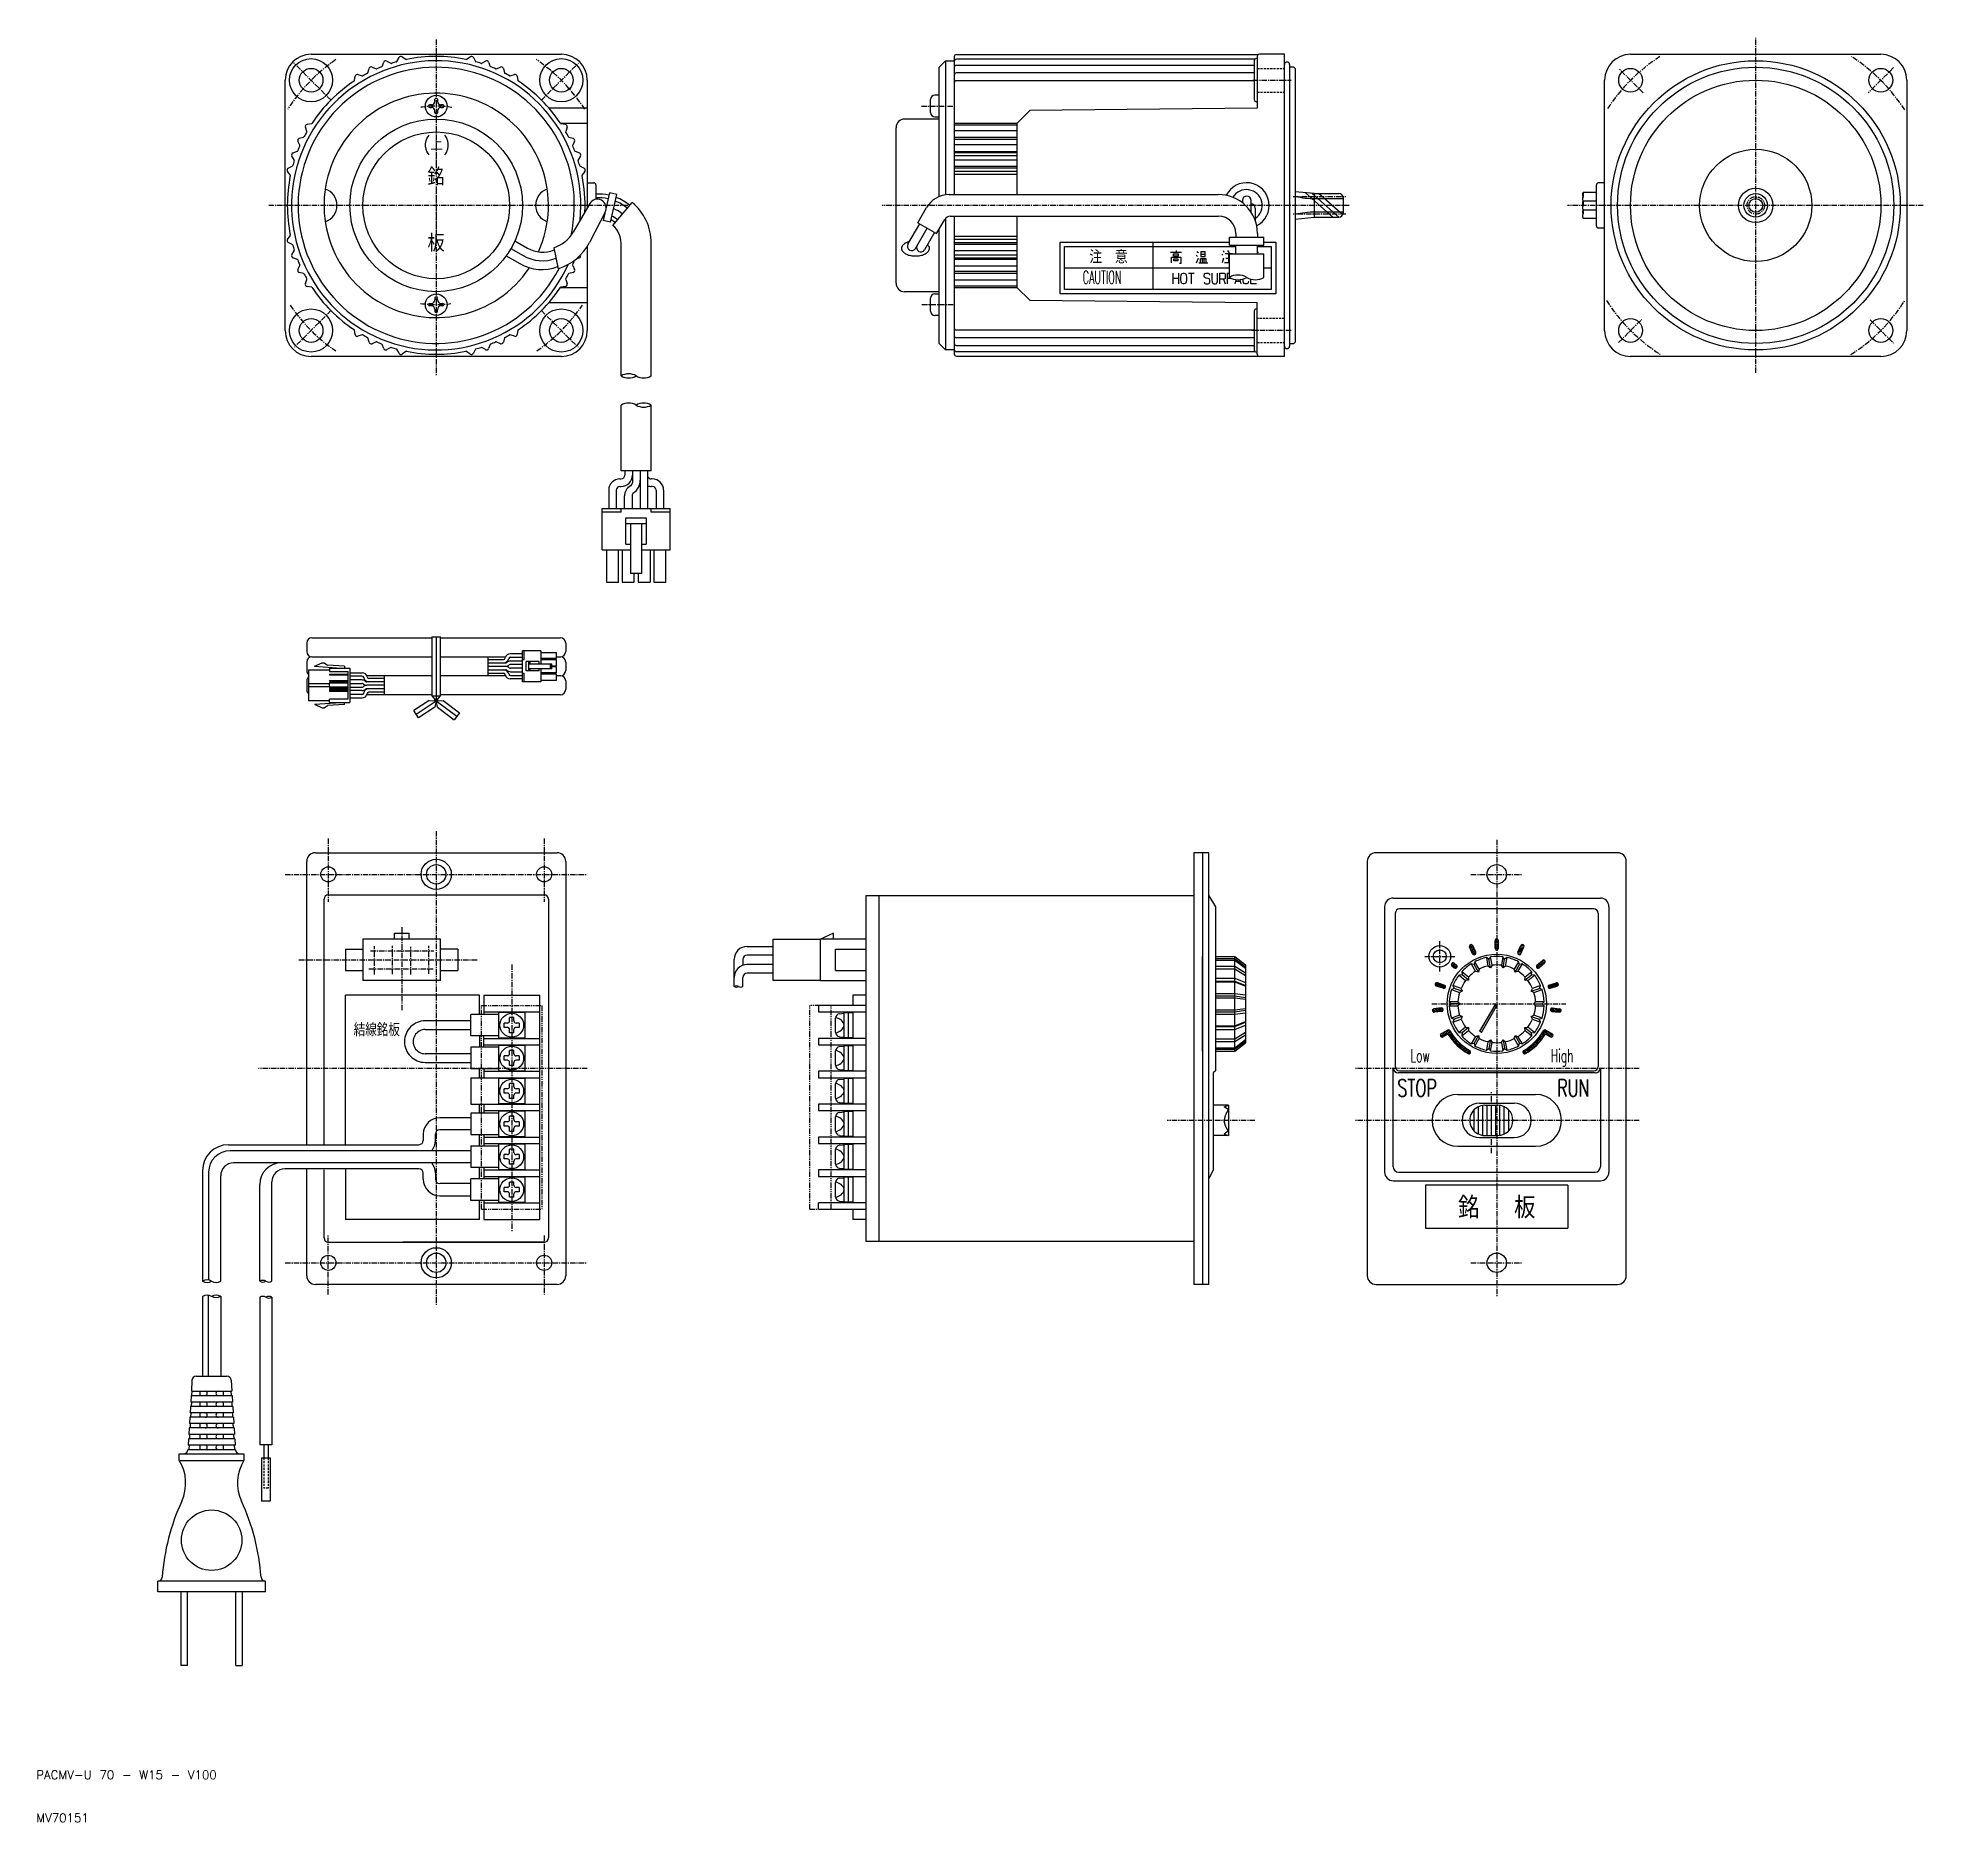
# Model space of a CAD drawing. Extents: x 10 to 447, y 10 to 423.
import ezdxf
from ezdxf.enums import TextEntityAlignment as Align

# ---------------------------------------------------------------- set-up
doc = ezdxf.new("R2010")
doc.units = 0
for name, pattern in [('CENTER', [2, 1.25, -0.25, 0.25, -0.25]), ('DASHED', [0.75, 0.5, -0.25]), ('PHANTOM', [2.5, 1.25, -0.25, 0.25, -0.25, 0.25, -0.25])]:
    doc.linetypes.add(name, pattern=pattern)
doc.layers.get('0').update_dxf_attribs({"linetype": 'CONTINUOUS'})
doc.layers.add('CENTER', color=1, linetype='CENTER')
doc.styles.get("Standard").update_dxf_attribs({"font": 'txt.shx', "bigfont": 'bigfont.shx'})
doc.styles.add('STANDARD2', font='txt.shx')

msp = doc.modelspace()

# ---------------------------------------------------------------- texts
at = {"color": 3, "linetype": 'CONTINUOUS'}
for s, height, width, p in [('(上)', 3, 0.9, (99.66, 397.33)), ('銘  ', 4, 0.9, (100.64, 389.24)), ('板', 4, 0.9, (100.68, 373.9)), ('注\u3000意', 3, 0.9, (253.99, 371.18)), ('CAUTION', 3, 0.54, (252.49, 366.47)), ('結線銘板', 3, 0.810596, (83.56, 192.11)), ('Low', 3, 0.6, (328.41, 186.13)), ('High', 3, 0.6, (360.91, 186.13)), ('STOP', 4, 0.675, (325.41, 178.13)), ('RUN', 4, 0.675, (362.41, 178.13))]:
    msp.add_text(s, height=height, dxfattribs=dict(at, width=width)).set_placement(p)
at = {"color": 3, "linetype": 'CONTINUOUS', "width": 0.9}
msp.add_text('銘  板', height=5, dxfattribs=at).set_placement((348.41, 152.41), align=Align.MIDDLE_CENTER)
at = {"color": 7, "linetype": 'CONTINUOUS', "style": 'STANDARD2'}
for s, p in [('PACMV-U 70 - W15 - V100', (10, 20)), ('MV70151', (10, 10))]:
    msp.add_text(s, height=2, dxfattribs=at).set_placement(p)

# ---------------------------------------------------------------- linework, layer by layer
at = {"color": 7, "linetype": 'CONTINUOUS'}
for p, q in [((73.68, 419.63), (131.68, 419.63)), ((223.22, 419.55), (293.16, 419.55)), ((299.22, 419.63), (293.42, 419.63)), ((299.22, 349.63), (299.22, 419.63)), ((379.41, 419.63), (437.41, 419.63)), ((86.86, 415.36), (87.13, 416.35)), ((87.81, 416.68), (88.75, 416.26)), ((90.15, 416.84), (90.53, 417.8)), ((91.24, 418.05), (92.13, 417.54)), ((93.59, 417.98), (94.06, 418.89)), ((94.8, 419.07), (95.63, 418.47)), ((109.72, 418.47), (110.55, 419.07)), ((111.29, 418.89), (111.76, 417.98)), ((113.22, 417.54), (114.11, 418.05)), ((114.82, 417.8), (115.2, 416.84)), ((116.6, 416.26), (117.54, 416.68)), ((118.23, 416.35), (118.5, 415.36)), ((220.72, 418.13), (219.22, 416.63)), ((219.22, 386.68), (219.22, 416.63)), ((220.72, 418.13), (220.72, 387.08)), ((220.72, 418.13), (222.72, 418.13)), ((222.72, 419.05), (222.72, 387.13)), ((292.4, 418.5), (223.22, 418.5)), ((223.22, 417.08), (292.22, 417.08)), ((292.22, 415.31), (223.22, 415.31)), ((292.22, 418.12), (292.22, 409.12)), ((292.92, 418.62), (292.72, 418.62)), ((292.92, 419.13), (292.92, 407.13)), ((300.42, 417.23), (300.42, 352.03)), ((301.42, 416.63), (300.42, 416.63)), ((301.72, 416.33), (301.42, 416.63)), ((301.72, 416.33), (301.72, 352.93)), ((67.68, 355.63), (67.68, 413.63)), ((83.73, 413.54), (83.89, 414.55)), ((84.54, 414.95), (85.52, 414.63)), ((119.83, 414.63), (120.81, 414.95)), ((121.46, 414.55), (121.62, 413.54)), ((137.68, 413.63), (137.68, 384.07)), ((292.22, 413.51), (223.22, 413.51)), ((373.41, 355.63), (373.41, 413.63)), ((443.41, 413.63), (443.41, 355.63)), ((101.58, 407.93), (101.18, 407.93)), ((101.18, 407.33), (101.58, 407.33)), ((102.38, 408.73), (102.38, 409.13)), ((102.38, 406.13), (102.38, 406.53)), ((102.98, 409.13), (102.98, 408.73)), ((102.98, 406.53), (102.98, 406.13)), ((104.18, 407.93), (103.78, 407.93)), ((103.78, 407.33), (104.18, 407.33)), ((137.68, 407.13), (128.83, 407.13)), ((217.22, 406.13), (217.22, 409.13)), ((219.22, 410.13), (218.22, 410.13)), ((237.22, 403.63), (240.22, 406.63)), ((292.92, 407.13), (240.22, 406.63)), ((292.92, 408.62), (292.72, 408.62)), ((72.67, 401.78), (72.36, 402.76)), ((72.75, 403.41), (73.77, 403.57)), ((137.68, 403.63), (131.48, 403.63)), ((131.59, 403.57), (132.6, 403.41)), ((132.99, 402.76), (132.68, 401.78)), ((209.22, 366.63), (209.22, 402.63)), ((219.22, 404.63), (211.22, 404.63)), ((218.22, 405.13), (219.22, 405.13)), ((237.22, 403.62), (222.72, 403.62)), ((237.22, 403.24), (222.72, 403.24)), ((237.22, 403.63), (237.22, 387.13)), ((71.04, 398.55), (70.63, 399.49)), ((70.95, 400.18), (71.94, 400.45)), ((133.41, 400.45), (134.4, 400.18)), ((134.72, 399.49), (134.31, 398.55)), ((237.22, 401.89), (222.72, 401.89)), ((237.22, 400.37), (222.72, 400.37)), ((237.22, 399.88), (222.72, 399.88)), ((237.22, 398.67), (222.72, 398.67)), ((68.41, 393.24), (69.33, 393.71)), ((69.76, 395.17), (69.25, 396.06)), ((69.5, 396.78), (70.46, 397.15)), ((134.89, 397.15), (135.85, 396.78)), ((136.1, 396.06), (135.59, 395.17)), ((136.02, 393.71), (136.94, 393.24)), ((237.22, 397.07), (222.72, 397.07)), ((237.22, 396.81), (222.72, 396.81)), ((237.22, 396.09), (222.72, 396.09)), ((237.22, 395.08), (222.72, 395.08)), ((237.22, 393.61), (222.72, 393.61)), ((237.22, 393.26), (222.72, 393.26)), ((68.84, 391.67), (68.24, 392.51)), ((137.11, 392.51), (136.51, 391.67)), ((137.68, 389.88), (139.18, 389.88)), ((139.68, 389.38), (139.68, 386.02)), ((237.22, 392.48), (222.72, 392.48)), ((237.22, 391.78), (222.72, 391.78)), ((371.51, 379.88), (371.51, 389.38)), ((373.41, 389.88), (372.01, 389.88)), ((138.24, 385.04), (134.4, 378.42)), ((142.82, 387.56), (141.36, 381.12)), ((144.52, 387.17), (142.82, 387.56)), ((143.06, 380.74), (144.52, 387.17)), ((143.63, 379.94), (148.07, 385.31)), ((221.5, 387.13), (283.89, 387.13)), ((289.47, 385.79), (289.47, 385.25)), ((291.47, 383.1), (291.47, 385.79)), ((306.12, 387.35), (301.72, 387.78)), ((306.12, 387.35), (306.12, 381.91)), ((306.12, 387.35), (311.82, 387.35)), ((312.82, 386.35), (312.82, 382.91)), ((371.51, 387.63), (368.41, 387.63)), ((371.51, 385.63), (368.41, 385.63)), ((141.81, 383.09), (138.19, 376.03)), ((143.06, 380.74), (141.36, 381.12)), ((211.98, 375.64), (214.7, 380.35)), ((214.27, 380.6), (216.3, 384.13)), ((214.27, 380.6), (218.6, 378.1)), ((218.6, 378.1), (220.49, 381.38)), ((220.72, 381.69), (220.72, 351.13)), ((221.79, 382.13), (283.97, 382.13)), ((222.72, 382.13), (222.72, 350.21)), ((237.22, 382.13), (237.22, 365.63)), ((292.47, 384.01), (292.47, 381.09)), ((301.72, 381.47), (306.12, 381.91)), ((306.12, 381.91), (311.82, 381.91)), ((368.41, 383.63), (371.51, 383.63)), ((368.41, 381.63), (371.51, 381.63)), ((68.24, 376.75), (68.84, 377.58)), ((69.33, 375.54), (68.41, 376.01)), ((120.91, 376.41), (123.81, 374.74)), ((145.52, 345.12), (145.52, 375.91)), ((152.49, 345.12), (152.49, 375.91)), ((213.71, 374.64), (216.43, 379.35)), ((218.17, 378.35), (215.84, 374.32)), ((219.22, 352.63), (219.22, 379.19)), ((222.72, 377.47), (237.22, 377.47)), ((222.72, 376.78), (237.22, 376.78)), ((222.72, 376), (237.22, 376)), ((247.22, 364.13), (247.22, 376.13)), ((247.22, 376.13), (286.47, 376.13)), ((286.47, 377.24), (294.47, 377.24)), ((286.47, 375.41), (286.47, 377.24)), ((287.97, 378.13), (287.97, 377.24)), ((292.97, 378.13), (292.97, 377.24)), ((294.47, 375.41), (294.47, 377.24)), ((294.47, 376.13), (297.22, 376.13)), ((297.22, 376.13), (297.22, 364.13)), ((373.41, 379.38), (372.01, 379.38)), ((69.25, 373.19), (69.76, 374.08)), ((70.46, 372.11), (69.5, 372.48)), ((118.91, 372.95), (122.02, 371.15)), ((120, 374.63), (122.81, 373)), ((129.91, 374.81), (130.96, 369.95)), ((135.85, 372.48), (135.1, 372.19)), ((137.68, 375.13), (137.68, 355.63)), ((222.72, 375.64), (237.22, 375.64)), ((222.72, 374.17), (237.22, 374.17)), ((222.72, 373.16), (237.22, 373.16)), ((222.72, 372.45), (237.22, 372.45)), ((222.72, 372.19), (237.22, 372.19)), ((248.22, 365.13), (248.22, 375.13)), ((248.22, 375.13), (287.97, 375.13)), ((286.47, 375.41), (294.47, 375.41)), ((286.47, 367.95), (286.47, 373.41)), ((286.47, 373.41), (294.47, 373.41)), ((287.97, 373.41), (287.97, 375.41)), ((292.97, 373.41), (292.97, 375.41)), ((292.97, 375.13), (296.22, 375.13)), ((294.47, 367.95), (294.47, 373.41)), ((296.22, 365.13), (296.22, 375.13)), ((70.63, 369.76), (71.04, 370.7)), ((71.94, 368.81), (70.95, 369.08)), ((72.36, 366.49), (72.67, 367.47)), ((132.68, 367.47), (132.99, 366.49)), ((134.4, 369.08), (133.41, 368.81)), ((134.31, 370.7), (134.72, 369.76)), ((222.72, 370.59), (237.22, 370.59)), ((222.72, 369.38), (237.22, 369.38)), ((222.72, 368.89), (237.22, 368.89)), ((222.72, 367.36), (237.22, 367.36)), ((294.47, 370.13), (296.22, 370.13)), ((73.77, 365.68), (72.75, 365.85)), ((102.38, 363.13), (102.38, 362.73)), ((102.98, 362.73), (102.98, 363.13)), ((131.48, 365.63), (137.68, 365.63)), ((132.6, 365.85), (131.59, 365.68)), ((219.22, 364.63), (211.22, 364.63)), ((217.22, 360.13), (217.22, 363.13)), ((218.22, 364.13), (219.22, 364.13)), ((222.72, 366.01), (237.22, 366.01)), ((222.72, 365.63), (237.22, 365.63)), ((237.22, 365.63), (240.22, 362.63)), ((240.22, 362.63), (292.92, 362.13)), ((297.22, 364.13), (247.22, 364.13)), ((296.22, 365.13), (248.22, 365.13)), ((101.18, 361.93), (101.58, 361.93)), ((101.58, 361.33), (101.18, 361.33)), ((102.38, 360.53), (102.38, 360.13)), ((102.98, 360.13), (102.98, 360.53)), ((103.78, 361.93), (104.18, 361.93)), ((104.18, 361.33), (103.78, 361.33)), ((128.83, 362.13), (137.68, 362.13)), ((219.22, 359.13), (218.22, 359.13)), ((292.22, 360.14), (292.22, 351.14)), ((292.72, 360.64), (292.92, 360.64)), ((292.92, 350.13), (292.92, 362.13)), ((83.89, 354.7), (83.73, 355.72)), ((85.52, 354.62), (84.54, 354.31)), ((87.13, 352.91), (86.86, 353.9)), ((118.5, 353.9), (118.23, 352.91)), ((120.81, 354.31), (119.83, 354.62)), ((121.62, 355.72), (121.46, 354.7)), ((292.22, 355.75), (223.22, 355.75)), ((292.22, 353.94), (223.22, 353.94)), ((131.68, 349.63), (73.68, 349.63)), ((88.75, 352.99), (87.81, 352.58)), ((90.53, 351.45), (90.15, 352.41)), ((92.13, 351.71), (91.24, 351.2)), ((94.06, 350.37), (93.59, 351.28)), ((95.63, 350.79), (94.8, 350.19)), ((110.55, 350.19), (109.72, 350.79)), ((111.76, 351.28), (111.29, 350.37)), ((114.11, 351.2), (113.22, 351.71)), ((115.2, 352.41), (114.82, 351.45)), ((117.54, 352.58), (116.6, 352.99)), ((219.22, 352.63), (220.72, 351.13)), ((222.72, 351.13), (220.72, 351.13)), ((223.21, 352.18), (292.22, 352.18)), ((223.21, 350.76), (292.4, 350.76)), ((223.21, 349.71), (293.16, 349.71)), ((292.72, 350.64), (292.92, 350.64)), ((299.22, 349.63), (293.42, 349.63)), ((300.42, 352.63), (301.42, 352.63)), ((301.72, 352.93), (301.42, 352.63)), ((437.41, 349.63), (379.41, 349.63)), ((145.52, 323.12), (145.52, 338.35)), ((152.49, 323.12), (152.49, 338.35)), ((145.26, 321.26), (145.52, 321.26)), ((145.26, 319.51), (145.52, 319.51)), ((152.49, 323.12), (145.52, 323.12)), ((146.39, 323.12), (146.39, 322.13)), ((148.13, 323.12), (148.13, 320.38)), ((149.96, 323.12), (149.96, 314.41)), ((151.71, 314.41), (151.71, 323.12)), ((152.75, 321.26), (152.49, 321.26)), ((152.75, 319.51), (152.49, 319.51)), ((142.64, 318.64), (142.64, 314.41)), ((144.39, 318.64), (144.39, 314.41)), ((146.3, 314.41), (146.3, 317.32)), ((148.05, 317.32), (148.05, 314.41)), ((153.62, 318.64), (153.62, 314.41)), ((155.37, 318.64), (155.37, 314.41)), ((141.16, 314.41), (156.85, 314.41)), ((141.16, 304.82), (141.16, 314.41)), ((145.52, 313.54), (141.16, 313.54)), ((145.52, 313.54), (145.52, 314.41)), ((146.65, 312.23), (151.36, 312.23)), ((146.65, 306.13), (146.65, 312.23)), ((146.65, 310.92), (151.36, 310.92)), ((147.7, 310.92), (147.7, 299.33)), ((150.31, 299.33), (150.31, 310.92)), ((151.36, 312.23), (151.36, 306.13)), ((152.49, 313.54), (152.49, 314.41)), ((156.85, 313.54), (152.49, 313.54)), ((156.85, 304.82), (156.85, 314.41)), ((146.65, 306.13), (147.7, 306.13)), ((150.31, 306.13), (151.36, 306.13)), ((141.16, 304.82), (147.7, 304.82)), ((142.12, 304.82), (142.12, 297.33)), ((144.91, 297.33), (144.91, 304.82)), ((145.78, 304.82), (145.78, 297.33)), ((150.31, 304.82), (156.85, 304.82)), ((152.23, 304.82), (152.23, 297.33)), ((153.1, 304.82), (153.1, 297.33)), ((155.89, 297.33), (155.89, 304.82)), ((142.12, 297.33), (144.91, 297.33)), ((145.78, 297.33), (148.57, 297.33)), ((150.31, 299.33), (147.7, 299.33)), ((148.57, 297.33), (148.57, 299.33)), ((149.44, 299.33), (149.44, 297.33)), ((149.44, 297.33), (152.23, 297.33)), ((153.1, 297.33), (155.89, 297.33)), ((73.88, 284.43), (101.68, 284.43)), ((101.68, 284.63), (101.68, 271.03)), ((101.68, 284.63), (103.68, 284.63)), ((102.68, 284.63), (102.68, 269.83)), ((103.68, 271.03), (103.68, 284.63)), ((103.68, 284.43), (131.48, 284.43)), ((72.68, 283.23), (72.68, 281.23)), ((73.88, 280.03), (101.68, 280.03)), ((103.68, 280.03), (118.75, 280.03)), ((114.68, 275.63), (114.68, 280.03)), ((122.68, 280.75), (119.85, 280.75)), ((119.88, 279.95), (122.68, 279.95)), ((122.68, 274.23), (122.68, 281.43)), ((126.92, 281.43), (122.68, 281.43)), ((123.08, 279.43), (123.08, 281.43)), ((126.92, 281.43), (126.92, 278.43)), ((126.92, 281.05), (130.52, 281.05)), ((130.52, 279.65), (126.92, 279.65)), ((130.52, 279.65), (130.52, 281.05)), ((130.52, 280.03), (131.48, 280.03)), ((132.68, 283.23), (132.68, 281.23)), ((72.68, 278.83), (72.68, 276.83)), ((73.12, 277.03), (77.92, 277.03)), ((73.12, 277.03), (73.12, 269.83)), ((74.48, 277.83), (76.28, 278.63)), ((74.48, 277.83), (80.6, 277.43)), ((76.28, 278.63), (76.68, 278.63)), ((76.68, 278.63), (77.48, 278.11)), ((81.4, 277.86), (77.48, 278.11)), ((77.92, 277.43), (82.68, 277.43)), ((77.92, 277.43), (77.92, 276.63)), ((77.92, 276.63), (82.28, 276.63)), ((77.92, 276.05), (82.28, 276.05)), ((77.92, 276.05), (77.92, 275.85)), ((77.92, 275.85), (82.28, 275.85)), ((81.4, 277.86), (81.4, 277.43)), ((82.28, 270.23), (82.28, 276.63)), ((82.68, 277.43), (82.68, 269.43)), ((82.68, 276.35), (85.5, 276.35)), ((85.48, 275.55), (82.68, 275.55)), ((101.68, 275.63), (86.6, 275.63)), ((90.68, 271.23), (90.68, 275.63)), ((118.75, 275.63), (103.68, 275.63)), ((114.68, 279.43), (118.28, 279.43)), ((114.68, 278.63), (118.77, 278.63)), ((114.68, 277.83), (118.77, 277.83)), ((114.68, 277.83), (118.77, 277.83)), ((114.68, 277.03), (118.77, 277.03)), ((114.68, 276.23), (118.28, 276.23)), ((119.88, 279.07), (122.68, 279.07)), ((122.68, 278.27), (119.88, 278.27)), ((122.68, 277.39), (119.88, 277.39)), ((119.88, 276.59), (122.68, 276.59)), ((119.88, 275.71), (122.68, 275.71)), ((122.68, 279.43), (123.08, 279.43)), ((122.68, 276.23), (123.08, 276.23)), ((123.08, 274.23), (123.08, 276.23)), ((123.52, 276.75), (123.52, 278.91)), ((126.52, 278.91), (123.52, 278.91)), ((126.52, 276.75), (123.52, 276.75)), ((124.12, 276.75), (124.12, 278.91)), ((124.12, 278.43), (129.44, 278.43)), ((129.44, 277.23), (124.12, 277.23)), ((124.44, 278.43), (124.44, 278.91)), ((124.44, 276.75), (124.44, 277.23)), ((126.52, 278.43), (126.52, 278.91)), ((126.52, 276.75), (126.52, 277.23)), ((130.52, 279.37), (126.92, 279.37)), ((126.92, 277.23), (126.92, 274.23)), ((130.52, 276.29), (126.92, 276.29)), ((130.52, 276.01), (126.92, 276.01)), ((129.16, 277.23), (129.16, 278.43)), ((129.44, 277.23), (129.44, 278.43)), ((129.44, 277.97), (130.52, 277.97)), ((130.52, 277.69), (129.44, 277.69)), ((130.52, 277.97), (130.52, 279.37)), ((130.52, 276.29), (130.52, 277.69)), ((130.52, 274.61), (130.52, 276.01)), ((131.48, 275.63), (130.52, 275.63)), ((132.68, 278.83), (132.68, 276.83)), ((72.68, 274.43), (72.68, 272.43)), ((77.92, 273.75), (73.12, 273.75)), ((77.92, 273.11), (73.12, 273.11)), ((77.92, 274.57), (77.92, 274.37)), ((77.92, 274.57), (82.28, 274.57)), ((77.92, 274.37), (82.28, 274.37)), ((77.92, 274.17), (77.92, 273.97)), ((77.92, 274.17), (82.28, 274.17)), ((77.92, 273.97), (82.28, 273.97)), ((77.92, 273.11), (77.92, 273.75)), ((77.92, 273.09), (82.28, 273.09)), ((77.92, 273.09), (77.92, 272.89)), ((77.92, 272.89), (82.28, 272.89)), ((77.92, 272.69), (77.92, 272.49)), ((77.92, 272.69), (82.28, 272.69)), ((77.92, 272.49), (82.28, 272.49)), ((77.92, 272.29), (77.92, 272.09)), ((77.92, 272.29), (82.28, 272.29)), ((77.92, 272.09), (82.28, 272.09)), ((85.48, 274.67), (82.68, 274.67)), ((82.68, 273.87), (85.48, 273.87)), ((82.68, 272.99), (85.48, 272.99)), ((85.48, 272.19), (82.68, 272.19)), ((85.48, 271.31), (82.68, 271.31)), ((90.68, 274.23), (86.58, 274.23)), ((90.68, 273.43), (86.58, 273.43)), ((90.68, 273.43), (86.58, 273.43)), ((90.68, 272.63), (86.58, 272.63)), ((101.68, 271.23), (86.6, 271.23)), ((90.68, 275.03), (87.08, 275.03)), ((90.68, 271.83), (87.08, 271.83)), ((101.68, 271.03), (103.68, 271.03)), ((101.68, 271.03), (102.68, 269.83)), ((102.68, 269.83), (103.68, 271.03)), ((131.48, 271.23), (103.68, 271.23)), ((122.68, 274.91), (119.85, 274.91)), ((126.92, 274.23), (122.68, 274.23)), ((126.92, 274.61), (130.52, 274.61)), ((132.68, 274.43), (132.68, 272.43)), ((77.92, 269.83), (73.12, 269.83)), ((74.48, 269.03), (80.6, 269.43)), ((74.48, 269.03), (76.28, 268.23)), ((76.28, 268.23), (76.68, 268.23)), ((76.68, 268.23), (77.48, 268.74)), ((81.4, 269), (77.48, 268.74)), ((82.28, 270.23), (77.92, 270.23)), ((77.92, 269.43), (77.92, 270.23)), ((77.92, 269.43), (82.68, 269.43)), ((81.4, 269), (81.4, 269.43)), ((82.68, 270.51), (85.5, 270.51)), ((101.03, 269.93), (97.49, 267.56)), ((98.6, 265.9), (97.49, 267.56)), ((98.05, 266.73), (102.68, 269.83)), ((102.32, 268.38), (98.6, 265.9)), ((101.03, 269.93), (102.68, 269.83)), ((102.28, 270.31), (102.28, 269.85)), ((102.68, 269.83), (102.32, 268.38)), ((102.68, 269.83), (104.28, 269.88)), ((102.68, 269.83), (107.46, 266.25)), ((103, 268.34), (102.68, 269.83)), ((103, 268.34), (106.86, 265.45)), ((103.08, 269.84), (103.08, 270.31)), ((104.28, 269.88), (108.06, 267.05)), ((108.06, 267.05), (106.86, 265.45)), ((72.68, 167), (72.68, 232.63)), ((74.68, 234.63), (130.68, 234.63)), ((132.68, 232.63), (132.68, 136.63)), ((281.72, 234.63), (278.22, 234.63)), ((278.22, 234.63), (278.22, 134.63)), ((280.22, 234.63), (280.22, 134.63)), ((281.72, 134.63), (281.72, 234.63)), ((318.41, 232.63), (318.41, 136.63)), ((376.41, 234.63), (320.41, 234.63)), ((378.41, 136.63), (378.41, 232.63)), ((76.68, 167), (76.68, 223.88)), ((77.68, 224.88), (127.68, 224.88)), ((128.68, 223.88), (128.68, 145.38)), ((278.22, 224.63), (202.22, 224.63)), ((202.22, 224.63), (202.22, 144.63)), ((205.22, 224.63), (205.22, 144.63)), ((281.72, 224.63), (283.22, 222.13)), ((324.41, 224.13), (372.41, 224.13)), ((283.22, 222.13), (283.22, 184.13)), ((322.41, 222.13), (322.41, 160.63)), ((324.91, 220.63), (324.91, 185.13)), ((370.91, 221.63), (325.91, 221.63)), ((371.91, 220.63), (371.91, 185.13)), ((374.41, 222.13), (374.41, 160.63)), ((103.68, 214.63), (85.68, 214.63)), ((85.68, 214.63), (85.68, 205.03)), ((92.98, 214.63), (92.98, 216.03)), ((92.98, 216.03), (96.38, 216.03)), ((96.38, 214.63), (96.38, 216.03)), ((103.68, 205.03), (103.68, 214.63)), ((180.72, 214.63), (191.72, 214.63)), ((180.72, 205.03), (180.72, 214.63)), ((194.72, 216.03), (191.72, 214.63)), ((202.22, 214.63), (191.72, 214.63)), ((191.72, 205.03), (191.72, 214.63)), ((194.72, 214.63), (194.72, 216.03)), ((348.01, 214.3), (348.65, 214.54)), ((348.01, 213.97), (348.81, 214.28)), ((348.01, 212.53), (348.01, 214.23)), ((348.81, 212.53), (348.81, 214.23)), ((81.68, 212.33), (81.68, 207.33)), ((81.68, 212.33), (85.68, 212.33)), ((107.68, 212.33), (103.68, 212.33)), ((107.68, 212.33), (107.68, 207.33)), ((171.72, 203.64), (171.72, 209.93)), ((173.72, 209.93), (173.72, 208.56)), ((174.72, 212.93), (180.72, 212.93)), ((180.72, 210.93), (174.72, 210.93)), ((195.22, 212.33), (202.22, 212.33)), ((195.22, 207.33), (195.22, 212.33)), ((280.22, 188.63), (280.22, 210.63)), ((283.22, 210.63), (287.72, 210.63)), ((283.22, 210.12), (287.72, 210.12)), ((283.22, 209.78), (287.72, 209.78)), ((287.72, 210.63), (290.22, 208.63)), ((287.72, 188.63), (287.72, 210.63)), ((287.72, 210.12), (290.22, 208.24)), ((287.72, 209.78), (290.22, 207.9)), ((342.08, 212.87), (342.57, 213.35)), ((342.8, 211.25), (342.1, 212.8)), ((342.21, 212.57), (342.81, 213.18)), ((342.34, 212.28), (342.94, 212.88)), ((342.47, 211.98), (343.08, 212.59)), ((342.6, 211.69), (343.21, 212.3)), ((342.73, 211.4), (343.34, 212)), ((343.53, 211.57), (342.84, 213.13)), ((342.88, 211.12), (343.47, 211.71)), ((343.2, 211.01), (343.56, 211.37)), ((346.01, 210.36), (346.36, 208.39)), ((346.58, 209.97), (346.01, 210.36)), ((346.99, 210.54), (346.58, 209.97)), ((346.93, 208), (346.58, 209.97)), ((347.34, 208.56), (346.99, 210.54)), ((348.01, 213.65), (348.81, 213.96)), ((348.01, 213.33), (348.81, 213.64)), ((348.01, 213.01), (348.81, 213.32)), ((348.01, 212.69), (348.81, 212.99)), ((348.04, 212.38), (348.81, 212.67)), ((348.28, 212.15), (348.76, 212.33)), ((349.82, 210.54), (349.48, 208.56)), ((350.23, 209.97), (349.82, 210.54)), ((349.88, 208), (350.23, 209.97)), ((350.81, 210.36), (350.23, 209.97)), ((350.46, 208.39), (350.81, 210.36)), ((353.26, 211.43), (354.08, 211.38)), ((353.29, 211.57), (353.98, 213.13)), ((353.35, 211.72), (354.21, 211.68)), ((353.38, 211.12), (353.89, 211.09)), ((353.49, 212.01), (354.34, 211.97)), ((353.62, 212.31), (354.47, 212.26)), ((353.75, 212.6), (354.6, 212.56)), ((353.88, 212.9), (354.73, 212.85)), ((354.02, 213.19), (354.7, 213.15)), ((354.02, 211.25), (354.71, 212.8)), ((359.05, 209.74), (359.66, 209.42)), ((81.68, 207.33), (85.68, 207.33)), ((103.68, 207.33), (107.68, 207.33)), ((173.72, 203.64), (173.72, 205.73)), ((180.72, 208.73), (174.72, 208.73)), ((180.72, 206.73), (174.72, 206.73)), ((195.22, 207.33), (202.22, 207.33)), ((283.22, 208.37), (287.72, 208.37)), ((283.22, 207.72), (287.72, 207.72)), ((283.22, 205.55), (287.72, 205.55)), ((287.72, 208.37), (290.22, 206.83)), ((287.72, 207.72), (290.22, 206.19)), ((287.72, 205.55), (290.22, 204.55)), ((290.22, 208.63), (290.22, 190.63)), ((337.9, 208.7), (338.32, 209.12)), ((338.03, 208.43), (338.55, 207.96)), ((338.04, 208.42), (338.61, 208.99)), ((338.27, 208.22), (338.83, 208.79)), ((338.49, 208.02), (339.06, 208.58)), ((338.57, 209.02), (339.09, 208.56)), ((338.76, 207.86), (339.22, 208.32)), ((340.36, 206.38), (339.67, 206.31)), ((339.67, 206.31), (341.2, 205.02)), ((340.31, 207.07), (340.36, 206.38)), ((341.85, 205.79), (340.31, 207.07)), ((341.9, 205.09), (340.36, 206.38)), ((341.85, 205.79), (341.9, 205.09)), ((342.48, 208.89), (343.48, 207.16)), ((343.16, 208.72), (342.48, 208.89)), ((343.35, 209.39), (343.16, 208.72)), ((344.16, 206.99), (343.16, 208.72)), ((344.35, 207.66), (343.35, 209.39)), ((344.16, 206.99), (343.48, 207.16)), ((344.35, 207.66), (344.16, 206.99)), ((346.93, 208), (346.36, 208.39)), ((347.34, 208.56), (346.93, 208)), ((349.88, 208), (349.48, 208.56)), ((350.46, 208.39), (349.88, 208)), ((353.47, 209.39), (352.47, 207.66)), ((352.66, 206.99), (352.47, 207.66)), ((352.66, 206.99), (353.66, 208.72)), ((353.33, 207.16), (352.66, 206.99)), ((353.33, 207.16), (354.34, 208.89)), ((353.66, 208.72), (353.47, 209.39)), ((354.34, 208.89), (353.66, 208.72)), ((354.92, 205.09), (356.45, 206.38)), ((354.92, 205.09), (354.97, 205.79)), ((356.5, 207.07), (354.97, 205.79)), ((355.61, 205.02), (357.15, 206.31)), ((356.45, 206.38), (356.5, 207.07)), ((357.15, 206.31), (356.45, 206.38)), ((357.63, 208.1), (358.08, 207.87)), ((357.64, 208.43), (358.37, 208.06)), ((357.73, 208.56), (358.99, 209.69)), ((357.85, 208.66), (358.61, 208.27)), ((358.09, 208.88), (358.85, 208.49)), ((358.26, 207.96), (359.53, 209.1)), ((358.32, 209.09), (359.09, 208.7)), ((358.56, 209.31), (359.33, 208.92)), ((358.8, 209.52), (359.57, 209.13)), ((81.68, 167), (81.68, 201.63)), ((112.68, 201.63), (81.68, 201.63)), ((103.68, 205.03), (85.68, 205.03)), ((112.68, 197.18), (112.68, 201.63)), ((113.68, 201.63), (113.68, 197.18)), ((113.68, 201.63), (126.68, 201.63)), ((126.68, 149.63), (126.68, 201.63)), ((191.72, 205.03), (180.72, 205.03)), ((191.72, 205.03), (202.22, 205.03)), ((199.22, 201.63), (199.22, 199.24)), ((202.22, 201.63), (199.22, 201.63)), ((283.22, 204.88), (287.72, 204.88)), ((283.22, 204.69), (287.72, 204.69)), ((283.22, 202.03), (287.72, 202.03)), ((283.22, 201.45), (287.72, 201.45)), ((283.22, 201.04), (287.72, 201.04)), ((287.72, 204.88), (290.22, 203.88)), ((287.72, 204.69), (290.22, 203.69)), ((287.72, 202.03), (290.22, 201.68)), ((287.72, 201.45), (290.22, 201.1)), ((287.72, 201.04), (290.22, 200.7)), ((334.33, 203.79), (334.3, 204.47)), ((336.02, 203.23), (334.4, 203.76)), ((334.64, 203.68), (334.6, 204.54)), ((336.26, 203.99), (334.65, 204.52)), ((334.95, 203.58), (334.9, 204.44)), ((335.25, 203.48), (335.21, 204.34)), ((335.56, 203.38), (335.51, 204.24)), ((335.86, 203.28), (335.82, 204.14)), ((336.17, 203.21), (336.12, 204.04)), ((336.46, 203.38), (336.43, 203.88)), ((338.54, 203.22), (337.91, 202.92)), ((337.91, 202.92), (339.79, 202.23)), ((338.25, 203.86), (338.54, 203.22)), ((340.13, 203.17), (338.25, 203.86)), ((340.42, 202.53), (338.54, 203.22)), ((340.42, 202.53), (339.79, 202.23)), ((340.13, 203.17), (340.42, 202.53)), ((341.9, 205.09), (341.2, 205.02)), ((355.61, 205.02), (354.92, 205.09)), ((356.4, 202.53), (358.28, 203.22)), ((356.4, 202.53), (356.68, 203.17)), ((357.02, 202.23), (356.4, 202.53)), ((358.56, 203.86), (356.68, 203.17)), ((357.02, 202.23), (358.91, 202.92)), ((358.28, 203.22), (358.56, 203.86)), ((358.91, 202.92), (358.28, 203.22)), ((360.28, 203.62), (360.6, 203.22)), ((360.42, 203.92), (360.94, 203.28)), ((360.55, 203.99), (362.17, 204.52)), ((360.71, 204.04), (361.25, 203.38)), ((360.8, 203.23), (362.42, 203.76)), ((361.01, 204.14), (361.55, 203.48)), ((361.32, 204.24), (361.86, 203.58)), ((361.62, 204.34), (362.16, 203.68)), ((361.93, 204.44), (362.47, 203.77)), ((362.24, 204.53), (362.67, 204)), ((117.18, 197.18), (110.68, 197.18)), ((110.68, 192.18), (110.68, 197.18)), ((113.68, 197.74), (126.68, 197.74)), ((117.18, 191.68), (117.18, 197.68)), ((117.18, 197.68), (123.18, 197.68)), ((123.18, 197.68), (123.18, 191.68)), ((202.22, 199.24), (191.22, 199.24)), ((191.22, 199.24), (191.22, 197.74)), ((191.22, 197.74), (202.22, 197.74)), ((196.14, 197.33), (197.22, 197.43)), ((197.22, 191.82), (197.22, 197.54)), ((199.22, 197.54), (197.22, 197.54)), ((198.22, 191.82), (198.22, 197.54)), ((199.22, 197.74), (199.22, 191.62)), ((283.22, 198.21), (287.72, 198.21)), ((283.22, 197.8), (287.72, 197.8)), ((283.22, 197.23), (287.72, 197.23)), ((287.72, 198.21), (290.22, 198.56)), ((287.72, 197.8), (290.22, 198.15)), ((287.72, 197.23), (290.22, 197.57)), ((333.86, 197.7), (333.55, 198.31)), ((334.18, 197.73), (333.79, 198.49)), ((335.54, 198.68), (333.85, 198.5)), ((335.62, 197.88), (333.93, 197.7)), ((334.5, 197.76), (334.11, 198.53)), ((334.82, 197.8), (334.43, 198.56)), ((335.14, 197.83), (334.75, 198.59)), ((335.46, 197.86), (335.07, 198.63)), ((335.77, 197.93), (335.39, 198.66)), ((335.97, 198.19), (335.74, 198.64)), ((337.42, 200.13), (337.91, 199.63)), ((339.42, 200.13), (337.42, 200.13)), ((337.91, 199.63), (337.42, 199.13)), ((337.42, 199.13), (339.42, 199.13)), ((339.91, 199.63), (337.91, 199.63)), ((339.79, 197.02), (337.91, 196.34)), ((340.42, 196.72), (338.54, 196.04)), ((339.42, 200.13), (339.91, 199.63)), ((339.91, 199.63), (339.42, 199.13)), ((339.79, 197.02), (340.42, 196.72)), ((340.42, 196.72), (340.13, 196.08)), ((347.94, 199.32), (344.44, 193.26)), ((344.87, 193.01), (348.37, 199.07)), ((348.37, 199.07), (347.94, 199.32)), ((356.4, 196.72), (357.02, 197.02)), ((356.68, 196.08), (356.4, 196.72)), ((356.4, 196.72), (358.27, 196.04)), ((356.91, 199.63), (357.39, 200.13)), ((357.39, 199.13), (356.91, 199.63)), ((356.91, 199.63), (358.91, 199.63)), ((358.9, 196.34), (357.02, 197.02)), ((359.4, 200.13), (357.39, 200.13)), ((357.39, 199.13), (359.4, 199.13)), ((358.91, 199.63), (359.4, 200.13)), ((359.4, 199.13), (358.91, 199.63)), ((360.88, 198.45), (361.01, 197.95)), ((361.13, 198.66), (361.34, 197.87)), ((361.2, 197.88), (362.89, 197.7)), ((361.28, 198.68), (362.97, 198.5)), ((361.44, 198.66), (361.66, 197.83)), ((361.76, 198.63), (361.98, 197.8)), ((362.08, 198.59), (362.3, 197.76)), ((362.4, 198.56), (362.62, 197.73)), ((362.72, 198.53), (362.94, 197.7)), ((363.04, 198.49), (363.22, 197.82)), ((110.68, 195.68), (100.14, 195.68)), ((100.14, 193.68), (110.68, 193.68)), ((119.18, 195.18), (118.43, 195.18)), ((118.43, 194.18), (118.43, 195.18)), ((119.18, 194.18), (118.43, 194.18)), ((119.68, 195.68), (119.68, 196.43)), ((120.68, 196.43), (119.68, 196.43)), ((119.68, 192.93), (119.68, 193.68)), ((120.68, 192.93), (119.68, 192.93)), ((120.68, 195.68), (120.68, 196.43)), ((120.68, 192.93), (120.68, 193.68)), ((121.93, 195.18), (121.18, 195.18)), ((121.93, 194.18), (121.18, 194.18)), ((121.93, 195.18), (121.93, 194.18)), ((195.22, 193.02), (195.22, 196.34)), ((283.22, 194.57), (287.72, 194.57)), ((283.22, 194.38), (287.72, 194.38)), ((283.22, 193.7), (287.72, 193.7)), ((287.72, 194.57), (290.22, 195.57)), ((287.72, 194.38), (290.22, 195.38)), ((287.72, 193.7), (290.22, 194.7)), ((287.72, 191.53), (290.22, 193.06)), ((287.72, 190.89), (290.22, 192.42)), ((335.39, 192.47), (335.64, 192.72)), ((335.44, 192.09), (336.64, 193.3)), ((337.04, 193.52), (335.56, 192.67)), ((335.7, 191.93), (337.33, 193.56)), ((337.1, 192.63), (335.96, 191.98)), ((336.46, 192.27), (337.58, 193.38)), ((337.16, 192.54), (337.74, 193.12)), ((337.32, 192.28), (337.9, 192.86)), ((337.5, 192.03), (338.07, 192.6)), ((337.67, 191.78), (338.24, 192.35)), ((337.91, 196.34), (338.54, 196.04)), ((338.25, 195.4), (340.13, 196.08)), ((338.54, 196.04), (338.25, 195.4)), ((341.2, 194.23), (339.67, 192.95)), ((339.67, 192.95), (340.36, 192.88)), ((340.31, 192.18), (341.85, 193.47)), ((340.36, 192.88), (340.31, 192.18)), ((341.9, 194.16), (340.36, 192.88)), ((341.2, 194.23), (341.9, 194.16)), ((341.9, 194.16), (341.85, 193.47)), ((344.16, 192.27), (343.16, 190.53)), ((343.48, 192.09), (344.16, 192.27)), ((344.16, 192.27), (344.35, 191.59)), ((344.87, 193.01), (344.44, 193.26)), ((352.47, 191.59), (352.66, 192.27)), ((352.66, 192.27), (353.33, 192.09)), ((352.66, 192.27), (353.66, 190.53)), ((354.92, 194.16), (355.61, 194.23)), ((354.97, 193.47), (354.92, 194.16)), ((354.92, 194.16), (356.45, 192.88)), ((354.97, 193.47), (356.5, 192.18)), ((357.15, 192.95), (355.61, 194.23)), ((356.45, 192.88), (357.15, 192.95)), ((356.5, 192.18), (356.45, 192.88)), ((356.68, 196.08), (358.56, 195.4)), ((358.27, 196.04), (358.9, 196.34)), ((358.56, 195.4), (358.27, 196.04)), ((359.14, 191.78), (358.57, 192.35)), ((359.32, 192.03), (358.75, 192.6)), ((359.49, 192.28), (358.91, 192.86)), ((359.66, 192.54), (359.08, 193.12)), ((360.35, 192.27), (359.24, 193.38)), ((361.11, 191.93), (359.48, 193.56)), ((359.72, 192.63), (360.85, 191.98)), ((359.78, 193.52), (361.25, 192.67)), ((361.38, 192.09), (360.17, 193.3)), ((361.42, 192.47), (361.18, 192.72)), ((110.68, 188.06), (100.14, 188.06)), ((117.18, 192.18), (110.68, 192.18)), ((117.18, 189.56), (110.68, 189.56)), ((110.68, 189.56), (110.68, 184.56)), ((112.68, 192.18), (112.68, 189.56)), ((113.68, 189.56), (113.68, 192.18)), ((113.68, 191.62), (126.68, 191.62)), ((113.68, 190.12), (126.68, 190.12)), ((123.18, 191.68), (117.18, 191.68)), ((117.18, 190.06), (123.18, 190.06)), ((117.18, 184.06), (117.18, 190.06)), ((119.68, 188.06), (119.68, 188.81)), ((120.68, 188.81), (119.68, 188.81)), ((120.68, 188.06), (120.68, 188.81)), ((123.18, 190.06), (123.18, 184.06)), ((191.22, 191.62), (191.22, 190.12)), ((202.22, 191.62), (191.22, 191.62)), ((191.22, 190.12), (202.22, 190.12)), ((195.22, 185.4), (195.22, 188.72)), ((196.14, 192.02), (197.22, 191.93)), ((196.14, 189.71), (197.22, 189.81)), ((197.22, 191.82), (199.22, 191.82)), ((197.22, 184.2), (197.22, 189.92)), ((199.22, 189.92), (197.22, 189.92)), ((198.22, 184.2), (198.22, 189.92)), ((199.22, 190.12), (199.22, 184)), ((283.22, 191.53), (287.72, 191.53)), ((283.22, 190.89), (287.72, 190.89)), ((283.22, 189.47), (287.72, 189.47)), ((283.22, 189.13), (287.72, 189.13)), ((283.22, 188.63), (287.72, 188.63)), ((287.72, 189.47), (290.22, 191.35)), ((287.72, 189.13), (290.22, 191.01)), ((287.72, 188.63), (290.22, 190.63)), ((337.85, 191.54), (338.42, 192.11)), ((338.04, 191.3), (338.61, 191.87)), ((338.23, 191.07), (338.8, 191.63)), ((338.43, 190.84), (338.99, 191.4)), ((338.63, 190.61), (339.2, 191.18)), ((338.83, 190.4), (339.4, 190.96)), ((339.05, 190.18), (339.61, 190.75)), ((339.26, 189.97), (339.83, 190.54)), ((339.48, 189.77), (340.05, 190.34)), ((339.71, 189.57), (340.27, 190.14)), ((339.94, 189.38), (340.5, 189.94)), ((340.17, 189.19), (340.74, 189.76)), ((340.41, 189), (340.98, 189.57)), ((340.65, 188.82), (341.23, 189.4)), ((340.9, 188.65), (341.48, 189.22)), ((341.16, 188.48), (341.74, 189.06)), ((341.42, 188.31), (342, 188.9)), ((341.68, 188.15), (342.25, 188.72)), ((342.01, 188.06), (342.35, 188.4)), ((343.48, 192.09), (342.48, 190.36)), ((342.48, 190.36), (343.16, 190.53)), ((343.16, 190.53), (343.35, 189.86)), ((343.35, 189.86), (344.35, 191.59)), ((346.36, 190.86), (346.01, 188.89)), ((346.01, 188.89), (346.58, 189.29)), ((346.36, 190.86), (346.93, 191.26)), ((346.93, 191.26), (346.58, 189.29)), ((346.58, 189.29), (346.99, 188.72)), ((346.93, 191.26), (347.34, 190.69)), ((346.99, 188.72), (347.34, 190.69)), ((349.48, 190.69), (349.88, 191.26)), ((349.48, 190.69), (349.82, 188.72)), ((349.82, 188.72), (350.23, 189.29)), ((349.88, 191.26), (350.46, 190.86)), ((349.88, 191.26), (350.23, 189.29)), ((350.23, 189.29), (350.81, 188.89)), ((350.81, 188.89), (350.46, 190.86)), ((352.47, 191.59), (353.47, 189.86)), ((354.34, 190.36), (353.33, 192.09)), ((353.47, 189.86), (353.66, 190.53)), ((353.66, 190.53), (354.34, 190.36)), ((354.8, 188.06), (354.46, 188.4)), ((355.13, 188.15), (354.56, 188.72)), ((355.4, 188.31), (354.82, 188.9)), ((355.66, 188.48), (355.08, 189.06)), ((355.91, 188.65), (355.34, 189.22)), ((356.16, 188.82), (355.59, 189.4)), ((356.41, 189), (355.83, 189.57)), ((356.65, 189.19), (356.08, 189.76)), ((356.88, 189.38), (356.31, 189.94)), ((357.11, 189.57), (356.54, 190.14)), ((357.34, 189.77), (356.77, 190.34)), ((357.56, 189.97), (356.99, 190.54)), ((357.77, 190.18), (357.21, 190.75)), ((357.98, 190.4), (357.42, 190.96)), ((358.19, 190.61), (357.62, 191.18)), ((358.39, 190.84), (357.82, 191.4)), ((358.59, 191.07), (358.02, 191.63)), ((358.78, 191.3), (358.21, 191.87)), ((358.96, 191.54), (358.39, 192.11)), ((100.14, 186.06), (110.68, 186.06)), ((117.18, 184.56), (110.68, 184.56)), ((112.68, 182.5), (112.68, 184.56)), ((113.68, 184.56), (113.68, 182.5)), ((113.68, 184), (126.68, 184)), ((123.18, 184.06), (117.18, 184.06)), ((119.18, 187.56), (118.43, 187.56)), ((118.43, 186.56), (118.43, 187.56)), ((119.18, 186.56), (118.43, 186.56)), ((119.68, 185.31), (119.68, 186.06)), ((120.68, 185.31), (119.68, 185.31)), ((120.68, 185.31), (120.68, 186.06)), ((121.93, 187.56), (121.18, 187.56)), ((121.93, 186.56), (121.18, 186.56)), ((121.93, 187.56), (121.93, 186.56)), ((191.22, 184), (191.22, 182.5)), ((202.22, 184), (191.22, 184)), ((196.14, 184.4), (197.22, 184.31)), ((197.22, 184.2), (199.22, 184.2)), ((202.22, 186.63), (202.22, 184.63)), ((283.22, 184.13), (282.72, 183.63)), ((282.72, 183.63), (282.72, 161.13)), ((324.41, 161.83), (324.41, 184.83)), ((371.21, 183.63), (325.61, 183.63)), ((325.91, 184.13), (370.91, 184.13)), ((372.41, 184.83), (372.41, 161.83)), ((110.68, 182.5), (126.68, 182.5)), ((110.68, 182.5), (110.68, 176.38)), ((117.18, 182.44), (123.18, 182.44)), ((117.18, 176.44), (117.18, 182.44)), ((119.18, 179.94), (118.43, 179.94)), ((118.43, 178.94), (118.43, 179.94)), ((119.68, 180.44), (119.68, 181.19)), ((120.68, 181.19), (119.68, 181.19)), ((120.68, 180.44), (120.68, 181.19)), ((121.93, 179.94), (121.18, 179.94)), ((121.93, 179.94), (121.93, 178.94)), ((123.18, 182.44), (123.18, 176.44)), ((191.22, 182.5), (202.22, 182.5)), ((195.22, 177.78), (195.22, 181.1)), ((196.14, 182.09), (197.22, 182.19)), ((197.22, 176.58), (197.22, 182.3)), ((199.22, 182.3), (197.22, 182.3)), ((198.22, 176.58), (198.22, 182.3)), ((199.22, 182.5), (199.22, 176.38)), ((110.68, 176.38), (126.68, 176.38)), ((112.68, 174.32), (112.68, 176.38)), ((113.68, 176.38), (113.68, 174.32)), ((113.68, 174.88), (126.68, 174.88)), ((123.18, 176.44), (117.18, 176.44)), ((117.18, 174.82), (123.18, 174.82)), ((117.18, 168.82), (117.18, 174.82)), ((119.18, 178.94), (118.43, 178.94)), ((119.68, 177.69), (119.68, 178.44)), ((120.68, 177.69), (119.68, 177.69)), ((120.68, 177.69), (120.68, 178.44)), ((121.93, 178.94), (121.18, 178.94)), ((123.18, 174.82), (123.18, 168.82)), ((191.22, 176.38), (191.22, 174.88)), ((202.22, 176.38), (191.22, 176.38)), ((191.22, 174.88), (202.22, 174.88)), ((196.14, 176.78), (197.22, 176.69)), ((197.22, 176.58), (199.22, 176.58)), ((199.22, 174.88), (199.22, 168.76)), ((286.22, 176.13), (282.72, 176.13)), ((285.22, 175.79), (286.22, 176.13)), ((286.22, 175.08), (285.22, 175.79)), ((286.22, 176.13), (286.22, 169.13)), ((339.41, 178.63), (357.41, 178.63)), ((343.16, 170.18), (343.16, 175.08)), ((344.16, 169.46), (344.16, 175.79)), ((344.41, 176.63), (352.41, 176.63)), ((345.16, 169.16), (345.16, 176.09)), ((345.66, 176.13), (348.66, 176.13)), ((346.16, 169.13), (346.16, 176.13)), ((347.16, 169.13), (347.16, 176.13)), ((348.16, 169.13), (348.16, 176.13)), ((349.16, 169.16), (349.16, 176.09)), ((350.16, 169.46), (350.16, 175.79)), ((351.16, 175.08), (351.16, 170.18)), ((110.68, 173.22), (103.48, 173.22)), ((110.68, 170.42), (103.48, 170.42)), ((117.18, 174.32), (110.68, 174.32)), ((110.68, 174.32), (110.68, 169.32)), ((119.18, 172.32), (118.43, 172.32)), ((118.43, 171.32), (118.43, 172.32)), ((119.18, 171.32), (118.43, 171.32)), ((119.68, 172.82), (119.68, 173.57)), ((120.68, 173.57), (119.68, 173.57)), ((119.68, 170.07), (119.68, 170.82)), ((120.68, 172.82), (120.68, 173.57)), ((120.68, 170.07), (120.68, 170.82)), ((121.93, 172.32), (121.18, 172.32)), ((121.93, 171.32), (121.18, 171.32)), ((121.93, 172.32), (121.93, 171.32)), ((195.22, 170.16), (195.22, 173.48)), ((196.14, 174.47), (197.22, 174.57)), ((197.22, 168.96), (197.22, 174.68)), ((199.22, 174.68), (197.22, 174.68)), ((198.22, 168.96), (198.22, 174.68)), ((54.54, 167), (72.68, 167)), ((72.68, 167), (76.68, 167)), ((76.68, 167), (81.68, 167)), ((81.68, 167), (98.68, 167)), ((99.68, 169.42), (99.68, 168)), ((102.48, 168), (102.48, 169.42)), ((110.68, 169.32), (117.18, 169.32)), ((110.68, 166.7), (117.18, 166.7)), ((110.68, 166.7), (110.68, 161.7)), ((112.68, 166.7), (112.68, 169.32)), ((113.68, 169.32), (113.68, 166.7)), ((113.68, 168.76), (126.68, 168.76)), ((113.68, 167.26), (126.68, 167.26)), ((123.18, 168.82), (117.18, 168.82)), ((117.18, 167.2), (123.18, 167.2)), ((117.18, 161.2), (117.18, 167.2)), ((120.68, 170.07), (119.68, 170.07)), ((123.18, 167.2), (123.18, 161.2)), ((191.22, 168.76), (191.22, 167.26)), ((202.22, 168.76), (191.22, 168.76)), ((191.22, 167.26), (202.22, 167.26)), ((196.14, 169.16), (197.22, 169.07)), ((196.14, 166.85), (197.22, 166.95)), ((197.22, 168.96), (199.22, 168.96)), ((197.22, 161.34), (197.22, 167.06)), ((199.22, 167.06), (197.22, 167.06)), ((198.22, 161.34), (198.22, 167.06)), ((199.22, 167.26), (199.22, 161.14)), ((286.22, 169.13), (282.72, 169.13)), ((286.22, 170.18), (285.22, 169.46)), ((285.22, 169.46), (286.22, 169.13)), ((339.41, 166.63), (357.41, 166.63)), ((344.41, 168.63), (352.41, 168.63)), ((345.66, 169.13), (348.66, 169.13)), ((110.68, 165.6), (54.94, 165.6)), ((110.68, 162.8), (55.74, 162.8)), ((117.18, 161.7), (110.68, 161.7)), ((112.68, 159.08), (112.68, 161.7)), ((113.68, 161.7), (113.68, 159.08)), ((119.18, 164.7), (118.43, 164.7)), ((118.43, 163.7), (118.43, 164.7)), ((119.18, 163.7), (118.43, 163.7)), ((119.68, 165.2), (119.68, 165.95)), ((120.68, 165.95), (119.68, 165.95)), ((119.68, 162.45), (119.68, 163.2)), ((120.68, 162.45), (119.68, 162.45)), ((120.68, 165.2), (120.68, 165.95)), ((120.68, 162.45), (120.68, 163.2)), ((121.93, 164.7), (121.18, 164.7)), ((121.93, 163.7), (121.18, 163.7)), ((121.93, 164.7), (121.93, 163.7)), ((195.22, 162.54), (195.22, 165.86)), ((48.54, 161), (48.54, 135.37)), ((49.94, 160.6), (49.94, 135.62)), ((52.74, 135.37), (52.74, 159.8)), ((61.81, 135.37), (61.81, 157.8)), ((64.61, 135.37), (64.61, 158.4)), ((72.68, 161.4), (67.61, 161.4)), ((72.68, 136.63), (72.68, 161.4)), ((76.68, 161.4), (72.68, 161.4)), ((81.68, 161.4), (76.68, 161.4)), ((76.68, 145.38), (76.68, 161.15)), ((81.68, 161.4), (81.68, 149.63)), ((98.68, 161.4), (81.68, 161.4)), ((99.68, 158.98), (99.68, 160.4)), ((102.48, 160.4), (102.48, 158.98)), ((110.68, 157.98), (103.48, 157.98)), ((117.18, 159.08), (110.68, 159.08)), ((110.68, 154.08), (110.68, 159.08)), ((113.68, 161.14), (126.68, 161.14)), ((113.68, 159.64), (126.68, 159.64)), ((123.18, 161.2), (117.18, 161.2)), ((117.18, 159.58), (123.18, 159.58)), ((117.18, 153.58), (117.18, 159.58)), ((119.68, 157.58), (119.68, 158.33)), ((120.68, 158.33), (119.68, 158.33)), ((120.68, 157.58), (120.68, 158.33)), ((123.18, 159.58), (123.18, 153.58)), ((202.22, 161.14), (191.22, 161.14)), ((191.22, 161.14), (191.22, 159.64)), ((191.22, 159.64), (202.22, 159.64)), ((195.22, 154.92), (195.22, 158.24)), ((196.14, 161.54), (197.22, 161.45)), ((196.14, 159.23), (197.22, 159.33)), ((197.22, 161.34), (199.22, 161.34)), ((197.22, 153.72), (197.22, 159.44)), ((199.22, 159.44), (197.22, 159.44)), ((198.22, 153.72), (198.22, 159.44)), ((199.22, 159.64), (199.22, 153.52)), ((282.72, 161.13), (281.72, 159.13)), ((324.41, 158.63), (372.41, 158.63)), ((325.61, 160.63), (371.21, 160.63)), ((364.91, 157.63), (331.91, 157.63)), ((331.91, 157.63), (331.91, 147.63)), ((364.91, 157.63), (364.91, 147.63)), ((103.48, 155.18), (110.68, 155.18)), ((117.18, 154.08), (110.68, 154.08)), ((112.68, 149.63), (112.68, 154.08)), ((113.68, 154.08), (113.68, 149.63)), ((113.68, 153.52), (126.68, 153.52)), ((123.18, 153.58), (117.18, 153.58)), ((119.18, 157.08), (118.43, 157.08)), ((118.43, 156.08), (118.43, 157.08)), ((119.18, 156.08), (118.43, 156.08)), ((119.68, 154.83), (119.68, 155.58)), ((120.68, 154.83), (119.68, 154.83)), ((120.68, 154.83), (120.68, 155.58)), ((121.93, 157.08), (121.18, 157.08)), ((121.93, 156.08), (121.18, 156.08)), ((121.93, 157.08), (121.93, 156.08)), ((202.22, 153.52), (191.22, 153.52)), ((191.22, 152.02), (191.22, 153.52)), ((196.14, 153.92), (197.22, 153.83)), ((197.22, 153.72), (199.22, 153.72)), ((112.68, 149.63), (81.68, 149.63)), ((113.68, 149.63), (126.68, 149.63)), ((113.68, 149.63), (126.68, 149.63)), ((191.22, 152.02), (202.22, 152.02)), ((199.22, 152.02), (199.22, 149.63)), ((202.22, 149.63), (199.22, 149.63)), ((77.68, 144.38), (127.68, 144.38)), ((127.68, 144.38), (94.97, 144.38)), ((202.22, 144.63), (278.22, 144.63)), ((331.91, 147.63), (364.91, 147.63)), ((48.54, 131.86), (48.54, 113.36)), ((49.94, 113.36), (49.94, 132.11)), ((52.74, 131.86), (52.74, 113.36)), ((61.81, 131.65), (61.81, 97.42)), ((64.61, 131.65), (64.61, 97.42)), ((130.68, 134.63), (74.68, 134.63)), ((281.72, 134.63), (278.22, 134.63)), ((320.41, 134.63), (376.41, 134.63)), ((46.09, 112.42), (45.94, 109.86)), ((45.94, 109.86), (55.35, 109.86)), ((46.08, 108.86), (46.14, 109.86)), ((47.09, 113.36), (54.2, 113.36)), ((47.94, 109.86), (47.94, 108.86)), ((53.34, 109.86), (53.34, 108.86)), ((55.21, 108.86), (55.15, 109.86)), ((55.2, 112.42), (55.35, 109.86)), ((45.73, 106.36), (45.64, 104.86)), ((55.64, 104.86), (45.64, 104.86)), ((55.55, 106.36), (45.73, 106.36)), ((45.84, 104.86), (45.78, 103.86)), ((45.88, 108.86), (45.79, 107.36)), ((55.49, 107.36), (45.79, 107.36)), ((45.88, 108.86), (55.41, 108.86)), ((45.99, 107.36), (45.93, 106.36)), ((47.94, 107.36), (47.94, 106.36)), ((47.94, 104.86), (47.94, 103.86)), ((53.34, 107.36), (53.34, 106.36)), ((53.34, 104.86), (53.34, 103.86)), ((55.29, 107.36), (55.35, 106.36)), ((55.41, 108.86), (55.49, 107.36)), ((55.44, 104.86), (55.5, 103.86)), ((55.55, 106.36), (55.64, 104.86)), ((45.44, 101.36), (45.35, 99.86)), ((55.85, 101.36), (45.44, 101.36)), ((45.58, 103.86), (45.49, 102.36)), ((55.79, 102.36), (45.49, 102.36)), ((55.7, 103.86), (45.58, 103.86)), ((45.7, 102.36), (45.64, 101.36)), ((47.94, 102.36), (47.94, 101.36)), ((53.34, 102.36), (53.34, 101.36)), ((55.59, 102.36), (55.65, 101.36)), ((55.7, 103.86), (55.79, 102.36)), ((55.85, 101.36), (55.94, 99.86)), ((45.14, 96.36), (56.14, 96.36)), ((45.29, 98.86), (45.2, 97.36)), ((56.08, 97.36), (45.2, 97.36)), ((55.99, 98.86), (45.29, 98.86)), ((45.4, 97.36), (45.34, 96.36)), ((55.94, 99.86), (45.35, 99.86)), ((45.55, 99.86), (45.49, 98.86)), ((47.94, 99.86), (47.94, 98.86)), ((47.94, 97.36), (47.94, 96.36)), ((53.34, 99.86), (53.34, 98.86)), ((53.34, 97.36), (53.34, 96.36)), ((55.74, 99.86), (55.79, 98.86)), ((55.88, 97.36), (55.94, 96.36)), ((55.99, 98.86), (56.08, 97.36)), ((64.61, 97.42), (61.81, 97.42)), ((62.71, 97.42), (62.71, 94.42)), ((63.71, 97.42), (63.71, 94.42)), ((43.14, 95.36), (58.14, 95.36)), ((43.14, 93.86), (43.14, 95.36)), ((43.33, 93.86), (58.04, 93.86)), ((58.14, 95.36), (58.14, 93.86)), ((62.21, 94.42), (64.21, 94.42)), ((62.21, 94.42), (62.21, 84.42)), ((64.21, 94.42), (64.21, 84.42)), ((64.21, 84.42), (62.21, 84.42)), ((38.14, 63.36), (38.14, 65.86)), ((63.14, 65.86), (38.14, 65.86)), ((63.14, 63.36), (63.14, 65.86)), ((63.14, 63.36), (38.14, 63.36)), ((43.54, 63.36), (43.54, 46.36)), ((45.04, 46.36), (45.04, 63.36)), ((56.24, 46.36), (56.24, 63.36)), ((57.74, 63.36), (57.74, 46.36)), ((45.04, 46.36), (43.54, 46.36)), ((56.24, 46.36), (57.74, 46.36))]:
    msp.add_line(p, q, dxfattribs=at)
at = {"color": 3, "linetype": 'DASHED'}
for p, q in [((292.92, 416.37), (299.22, 416.37)), ((292.92, 410.87), (299.22, 410.87)), ((299.22, 358.39), (292.92, 358.39)), ((292.92, 352.89), (299.22, 352.89)), ((62.71, 94.42), (62.71, 87.42)), ((63.71, 94.42), (63.71, 87.42)), ((63.71, 87.42), (62.71, 87.42))]:
    msp.add_line(p, q, dxfattribs=at)
at = {"color": 3, "linetype": 'CONTINUOUS'}
for p, q in [((310.41, 381.91), (304.08, 387.53)), ((311.82, 381.91), (305.63, 387.4)), ((306.32, 386.22), (312.82, 386.22)), ((312.71, 382.45), (307.1, 387.35)), ((312.82, 383.03), (306.32, 383.03)), ((268.72, 376.13), (268.72, 365.13)), ((272.85, 373.81), (274.1, 373.81)), ((273.02, 372.59), (275.18, 372.59)), ((273.02, 371.28), (273.02, 372.59)), ((273.52, 373.43), (274.6, 373.43)), ((273.52, 372.87), (273.52, 373.43)), ((274.6, 372.87), (273.52, 372.87)), ((273.6, 372.21), (274.52, 372.21)), ((273.6, 371.75), (273.6, 372.21)), ((274.52, 371.75), (273.6, 371.75)), ((274.1, 374.18), (274.1, 373.81)), ((274.1, 373.81), (275.35, 373.81)), ((274.52, 372.21), (274.52, 371.75)), ((274.6, 373.43), (274.6, 372.87)), ((275.18, 372.59), (275.18, 371.18)), ((279.1, 372.78), (278.77, 373.06)), ((278.85, 371.28), (279.27, 372.4)), ((279.27, 373.62), (278.93, 373.9)), ((279.77, 372.31), (280.18, 372.31)), ((279.77, 371.28), (279.77, 372.31)), ((280.85, 373.9), (279.85, 373.9)), ((279.85, 373.9), (279.85, 373.34)), ((279.85, 373.34), (279.85, 372.78)), ((279.85, 373.34), (280.85, 373.34)), ((279.85, 372.78), (280.85, 372.78)), ((280.18, 372.31), (281.02, 372.31)), ((280.18, 372.31), (280.18, 371.28)), ((280.6, 371.28), (280.6, 372.31)), ((280.85, 373.34), (280.85, 373.9)), ((280.85, 372.78), (280.85, 373.34)), ((281.02, 372.31), (281.02, 371.28)), ((284.93, 373.06), (284.77, 373.34)), ((284.85, 371.37), (285.18, 372.5)), ((285.02, 374.18), (285.18, 373.81)), ((285.35, 371.37), (286.27, 371.37)), ((286.27, 373.43), (285.52, 373.43)), ((285.6, 372.4), (286.47, 372.4)), ((286.02, 374.18), (286.43, 373.62)), ((286.27, 373.43), (286.27, 371.37)), ((287.18, 373.43), (286.27, 373.43)), ((286.27, 371.37), (286.47, 371.37)), ((292.97, 373.81), (293.18, 373.81)), ((248.22, 370.13), (286.47, 370.13)), ((273.42, 367.78), (273.42, 368.91)), ((273.42, 367.78), (274.72, 367.78)), ((273.42, 366.47), (273.42, 367.78)), ((274.72, 367.78), (274.72, 368.91)), ((274.72, 366.47), (274.72, 367.78)), ((275.18, 371.18), (274.93, 371.18)), ((275.22, 367.97), (275.27, 368.44)), ((275.22, 367.41), (275.22, 367.97)), ((275.27, 366.94), (275.22, 367.41)), ((275.27, 368.44), (275.37, 368.72)), ((275.37, 368.72), (275.47, 368.81)), ((275.47, 368.81), (275.72, 368.91)), ((275.72, 368.91), (276.02, 368.91)), ((276.02, 368.91), (276.27, 368.81)), ((276.27, 368.81), (276.37, 368.72)), ((276.37, 368.72), (276.47, 368.44)), ((276.47, 368.44), (276.52, 367.97)), ((276.52, 367.41), (276.47, 366.94)), ((276.52, 367.97), (276.52, 367.41)), ((277.02, 368.91), (277.67, 368.91)), ((277.67, 368.91), (278.32, 368.91)), ((277.67, 366.47), (277.67, 368.91)), ((279.35, 371.28), (279.77, 371.28)), ((279.77, 371.28), (280.18, 371.28)), ((280.18, 371.28), (281.43, 371.28)), ((280.62, 368.44), (280.67, 368.72)), ((280.62, 368.25), (280.62, 368.44)), ((280.67, 367.97), (280.62, 368.25)), ((280.67, 368.72), (280.72, 368.81)), ((280.77, 367.88), (280.67, 367.97)), ((280.72, 368.81), (280.97, 368.91)), ((280.97, 367.78), (280.77, 367.88)), ((280.97, 368.91), (281.52, 368.91)), ((281.57, 367.69), (280.97, 367.78)), ((281.52, 368.91), (281.72, 368.81)), ((281.77, 367.6), (281.57, 367.69)), ((281.72, 368.81), (281.82, 368.72)), ((281.87, 367.5), (281.77, 367.6)), ((281.82, 368.72), (281.87, 368.44)), ((281.92, 367.22), (281.87, 367.5)), ((281.92, 366.94), (281.92, 367.22)), ((282.42, 368.91), (282.42, 367.41)), ((282.42, 367.41), (282.47, 366.94)), ((283.67, 366.94), (283.72, 367.41)), ((283.72, 367.41), (283.72, 368.91)), ((284.22, 368.91), (285.22, 368.91)), ((284.22, 366.47), (284.22, 368.91)), ((285.07, 367.5), (284.22, 367.5)), ((285.07, 367.5), (285.52, 366.47)), ((285.22, 367.5), (285.07, 367.5)), ((285.22, 368.91), (285.42, 368.81)), ((285.42, 367.6), (285.22, 367.5)), ((285.42, 368.81), (285.47, 368.72)), ((285.47, 367.69), (285.42, 367.6)), ((285.47, 368.72), (285.52, 368.44)), ((285.52, 367.97), (285.47, 367.69)), ((285.52, 368.44), (285.52, 367.97)), ((286.02, 367.78), (286.02, 368.91)), ((286.02, 368.91), (286.47, 368.91)), ((286.02, 367.78), (286.79, 367.78)), ((286.02, 366.47), (286.02, 367.78)), ((287.82, 366.47), (287.97, 367.03)), ((287.97, 367.03), (288.08, 367.43)), ((287.97, 367.03), (288.97, 367.03)), ((288.86, 367.43), (288.97, 367.03)), ((288.97, 367.03), (289.12, 366.47)), ((289.62, 367.41), (289.62, 367.58)), ((289.67, 366.94), (289.62, 367.41)), ((290.87, 367.03), (290.82, 366.75)), ((291.42, 366.47), (291.42, 367.55)), ((275.37, 366.66), (275.27, 366.94)), ((275.47, 366.56), (275.37, 366.66)), ((275.72, 366.47), (275.47, 366.56)), ((276.02, 366.47), (275.72, 366.47)), ((276.27, 366.56), (276.02, 366.47)), ((276.37, 366.66), (276.27, 366.56)), ((276.47, 366.94), (276.37, 366.66)), ((280.62, 366.94), (280.67, 366.66)), ((280.67, 366.66), (280.77, 366.56)), ((280.77, 366.56), (280.97, 366.47)), ((280.97, 366.47), (281.57, 366.47)), ((281.57, 366.47), (281.77, 366.56)), ((281.77, 366.56), (281.87, 366.66)), ((281.87, 366.66), (281.92, 366.94)), ((282.47, 366.94), (282.57, 366.66)), ((282.57, 366.66), (282.67, 366.56)), ((282.67, 366.56), (282.92, 366.47)), ((282.92, 366.47), (283.22, 366.47)), ((283.22, 366.47), (283.47, 366.56)), ((283.47, 366.56), (283.57, 366.66)), ((283.57, 366.66), (283.67, 366.94)), ((289.72, 366.75), (289.67, 366.94)), ((289.87, 366.56), (289.72, 366.75)), ((290.12, 366.47), (289.87, 366.56)), ((290.47, 366.47), (290.12, 366.47)), ((290.72, 366.56), (290.47, 366.47)), ((290.82, 366.75), (290.72, 366.56)), ((292.72, 366.47), (291.42, 366.47))]:
    msp.add_line(p, q, dxfattribs=at)
at = {"color": 3, "linetype": 'PHANTOM'}
for p, q in [((113.18, 152.02), (113.18, 199.24)), ((113.18, 199.24), (127.18, 199.24)), ((127.18, 199.24), (127.18, 152.02)), ((189.22, 152.02), (189.22, 199.24)), ((194.22, 199.24), (189.22, 199.24)), ((194.22, 152.02), (194.22, 199.24)), ((113.18, 152.02), (127.18, 152.02)), ((189.22, 152.02), (194.22, 152.02))]:
    msp.add_line(p, q, dxfattribs=at)
at = {"color": 7, "linetype": 'CONTINUOUS'}
for points in [[(212.37, 376.27, 0.000595), (212.36, 376.26, 0.019029), (212.03, 376.17, 0.019755), (211.72, 376.05, 0.022099), (211.43, 375.91, 0.026691), (211.19, 375.76, 0.028266), (210.97, 375.59, 0.033319), (210.78, 375.41, 0.031412), (210.68, 375.27, 0.031429), (210.59, 375.12, 0.037943), (210.53, 374.97, 0.03805), (210.49, 374.82, 0.040855), (210.48, 374.66, 0.041132), (210.49, 374.51)], [(210.49, 374.51, 0.050552), (210.54, 374.3, 0.069706), (210.68, 374.05, 0.059134), (210.92, 373.77, 0.047234), (211.25, 373.52, 0.038209), (211.65, 373.3, 0.031936), (212.11, 373.13, 0.027792), (212.62, 373, 0.025239), (213.16, 372.92, 0.023925), (213.72, 372.9, 0.023671), (214.29, 372.92, 0.024441), (214.83, 373, 0.026341), (215.34, 373.13, 0.029638), (215.8, 373.3, 0.034786), (216.2, 373.52, 0.042416), (216.53, 373.77, 0.053051), (216.77, 374.05, 0.042761), (216.9, 374.3, 0.050865), (216.96, 374.51, 0.054639), (216.97, 374.71, 0.052863), (216.94, 374.92, 0.050915), (216.86, 375.12, 0.062855), (216.67, 375.41, 0.022837), (216.54, 375.54)], [(286.22, 175.08, 0.000539), (286.16, 174.98, 0.001707), (286.09, 174.87, 0.002874), (286.02, 174.77, 0.004042), (285.95, 174.67, 0.005206), (285.89, 174.57, 0.006419), (285.83, 174.46, 0.006862), (285.76, 174.35, 0.007687), (285.71, 174.23, 0.008161), (285.65, 174.12, 0.018752), (285.55, 173.87, 0.007754), (285.51, 173.74, 0.007199), (285.46, 173.61, 0.005162), (285.43, 173.48, 0.004631), (285.39, 173.34, 0.003004), (285.35, 173.2, 0.003159), (285.32, 173.06, 0.001477), (285.29, 172.91, 0.001627), (285.26, 172.77, 0.000401), (285.22, 172.63)], [(286.22, 170.18, -0.000544), (286.16, 170.28, -0.001709), (286.09, 170.38, -0.002875), (286.02, 170.48, -0.004039), (285.95, 170.58, -0.005201), (285.89, 170.69, -0.006324), (285.83, 170.8, -0.006952), (285.76, 170.91, -0.007596), (285.71, 171.02, -0.008255), (285.65, 171.14, -0.01868), (285.55, 171.38, -0.008131), (285.51, 171.51, -0.006828), (285.46, 171.65, -0.005535), (285.43, 171.78, -0.004255), (285.39, 171.91, -0.003458), (285.35, 172.05, -0.002698), (285.32, 172.2, -0.001935), (285.29, 172.34, -0.001171), (285.26, 172.48, -0.000406), (285.22, 172.63)]]:
    msp.add_lwpolyline(points, format="xyb", dxfattribs=at)
for centre, radius in [((73.68, 413.62), 5), ((73.68, 413.62), 2.75), ((131.67, 413.62), 5), ((131.67, 413.62), 2.75), ((408.41, 384.63), 33.5), ((408.41, 384.63), 32), ((379.42, 413.62), 2.75), ((437.4, 413.62), 2.75), ((408.41, 384.63), 29), ((102.68, 407.63), 2.5), ((102.68, 384.63), 20), ((102.68, 384.63), 17), ((408.41, 384.63), 13), ((408.41, 384.63), 4), ((408.41, 384.63), 2.72), ((102.68, 361.63), 2.5), ((73.68, 355.64), 5), ((73.68, 355.64), 2.75), ((131.67, 355.64), 5), ((131.67, 355.64), 2.75), ((379.42, 355.64), 2.75), ((437.4, 355.64), 2.75), ((102.68, 229.63), 3.5), ((102.68, 229.63), 2.25), ((348.41, 229.63), 2.25), ((77.68, 229.63), 1.75), ((127.68, 229.63), 1.75), ((335.21, 210.63), 2.5), ((335.21, 210.63), 1.5), ((348.41, 199.63), 11.5), ((120.18, 194.68), 2.75), ((120.18, 187.06), 2.75), ((120.18, 179.44), 2.75), ((120.18, 171.82), 2.75), ((120.18, 164.2), 2.75), ((120.18, 156.58), 2.75), ((77.68, 139.63), 1.75), ((102.68, 139.63), 3.5), ((102.68, 139.63), 2.25), ((127.68, 139.63), 1.75), ((348.41, 139.63), 2.25), ((50.64, 75.36), 7)]:
    msp.add_circle(centre, radius, dxfattribs=at)
at = {"color": 3, "linetype": 'CONTINUOUS'}
msp.add_circle((408.41, 384.63), 1.6, dxfattribs=at)
at = {"color": 7, "linetype": 'CONTINUOUS'}
for centre, radius, start, end in [((73.68, 413.63), 6, 90, 180), ((131.68, 413.63), 6, 0, 90), ((223.22, 419.05), 0.5, 90, 180), ((293.42, 419.13), 0.5, 89.9885, 180.0115), ((379.41, 413.63), 6, 90, 180), ((437.41, 413.63), 6, 0, 90), ((102.68, 384.63), 33.5, 354.0857, 335.8513), ((102.68, 384.63), 32, 347.4621, 332.8051), ((102.68, 384.63), 34.5, 117.4818, 119.5182), ((86.66, 415.41), 0.2, 297.4818, 344.7667), ((87.61, 416.22), 0.5, 66.2333, 164.7667), ((88.83, 416.44), 0.2, 246.2333, 293.5182), ((102.68, 384.63), 34.5, 111.4818, 113.5182), ((89.97, 416.92), 0.2, 291.4818, 338.7667), ((90.99, 417.62), 0.5, 60.2333, 158.7667), ((92.23, 417.72), 0.2, 240.2333, 287.5182), ((102.68, 384.63), 34.5, 105.4818, 107.5182), ((93.41, 418.07), 0.2, 285.4818, 332.7667), ((94.5, 418.66), 0.5, 54.2333, 152.7667), ((95.75, 418.63), 0.2, 234.2333, 281.5182), ((102.68, 384.63), 34.5, 78.4818, 101.5182), ((109.6, 418.63), 0.2, 258.4818, 305.7667), ((110.85, 418.66), 0.5, 27.2333, 125.7667), ((111.94, 418.07), 0.2, 207.2333, 254.5182), ((102.68, 384.63), 34.5, 72.4818, 74.5182), ((113.12, 417.72), 0.2, 252.4818, 299.7667), ((114.36, 417.62), 0.5, 21.2333, 119.7667), ((115.38, 416.92), 0.2, 201.2333, 248.5182), ((102.68, 384.63), 34.5, 66.4818, 68.5182), ((116.52, 416.44), 0.2, 246.4818, 293.7667), ((117.74, 416.22), 0.5, 15.2333, 113.7667), ((118.69, 415.41), 0.2, 195.2333, 242.5182), ((102.68, 384.63), 34.5, 60.4818, 62.5182), ((223.22, 418), 0.5, 90, 180), ((223.22, 416.58), 0.5, 90, 180), ((223.22, 414.81), 0.5, 90, 180), ((292.72, 418.12), 0.5, 90, 180), ((299.82, 417.23), 0.6, 0, 180), ((102.68, 384.63), 34.5, 123.4818, 146.5182), ((83.53, 413.57), 0.2, 303.4818, 350.7667), ((84.39, 414.47), 0.5, 72.2333, 170.7667), ((85.58, 414.82), 0.2, 252.2333, 299.5182), ((119.77, 414.82), 0.2, 240.4818, 287.7667), ((120.96, 414.47), 0.5, 9.2333, 107.7667), ((121.82, 413.57), 0.2, 189.2333, 236.5182), ((102.68, 384.63), 34.5, 33.4818, 56.5182), ((223.22, 413.01), 0.5, 90, 180), ((102.68, 384.63), 26, 335.5385, 326.2416), ((101.18, 407.63), 0.3, 90.0191, 180), ((101.18, 407.63), 0.3, 180, 269.9809), ((101.58, 408.73), 0.8, 270, 0), ((101.58, 406.53), 0.8, 0, 90), ((102.68, 409.13), 0.3, 90.0191, 180), ((102.68, 409.13), 0.3, 0, 90.0191), ((103.78, 408.73), 0.8, 180, 269.9928), ((103.78, 406.53), 0.8, 90.0072, 180), ((104.18, 407.63), 0.3, 0, 90.0191), ((104.18, 407.63), 0.3, 269.9809, 0), ((218.22, 409.13), 1, 90, 180), ((292.72, 409.12), 0.5, 180, 270), ((72.83, 402.91), 0.5, 99.2333, 197.7667), ((73.73, 403.77), 0.2, 279.2333, 326.5182), ((102.68, 406.13), 0.3, 180, 269.9809), ((102.68, 406.13), 0.3, 269.9809, 0), ((131.62, 403.77), 0.2, 213.4818, 260.7667), ((132.52, 402.91), 0.5, 342.2333, 80.7667), ((211.22, 402.63), 2, 90, 180), ((218.22, 406.13), 1, 180, 270), ((102.68, 384.63), 34.5, 156.4818, 158.5182), ((71.08, 399.69), 0.5, 105.2333, 203.7667), ((70.86, 398.47), 0.2, 336.4818, 23.7667), ((71.89, 400.64), 0.2, 285.2333, 332.5182), ((102.68, 384.63), 34.5, 150.4818, 152.5182), ((72.48, 401.72), 0.2, 330.4818, 17.7667), ((132.87, 401.72), 0.2, 162.2333, 209.5182), ((102.68, 384.63), 34.5, 27.4818, 29.5182), ((133.46, 400.64), 0.2, 207.4818, 254.7667), ((134.49, 398.47), 0.2, 156.2333, 203.5182), ((102.68, 384.63), 34.5, 21.4818, 23.5182), ((134.27, 399.69), 0.5, 336.2333, 74.7667), ((68.64, 392.8), 0.5, 117.2333, 215.7667), ((69.68, 396.31), 0.5, 111.2333, 209.7667), ((69.23, 393.89), 0.2, 297.2333, 344.5182), ((102.68, 384.63), 34.5, 162.4818, 164.5182), ((69.58, 395.07), 0.2, 342.4818, 29.7667), ((70.39, 397.33), 0.2, 291.2333, 338.5182), ((134.96, 397.33), 0.2, 201.4818, 248.7667), ((135.77, 395.07), 0.2, 150.2333, 197.5182), ((102.68, 384.63), 34.5, 15.4818, 17.5182), ((135.67, 396.31), 0.5, 330.2333, 68.7667), ((136.12, 393.89), 0.2, 195.4818, 242.7667), ((136.71, 392.8), 0.5, 324.2333, 62.7667), ((102.68, 384.63), 34.5, 168.4818, 191.5182), ((68.67, 391.56), 0.2, 348.4818, 35.7667), ((136.68, 391.56), 0.2, 144.2333, 191.5182), ((102.68, 384.63), 34.5, 357.547, 11.5182), ((139.18, 389.38), 0.5, 0, 90), ((290.42, 384.63), 5.25, 296.7753, 153.6633), ((372.01, 389.38), 0.5, 90, 180), ((75.68, 384.63), 4, 288.6293, 71.3703), ((129.68, 384.63), 4, 108.6297, 251.3707), ((140, 384.02), 2.03, 332.8657, 149.8637), ((140.29, 375.91), 11.33, 77.7524, 93.1074), ((140.29, 375.91), 10.46, 77.8008, 93.3667), ((140.29, 375.91), 10.46, 50.3493, 68.215), ((140.29, 375.91), 11.33, 50.3493, 68.9088), ((140.29, 375.91), 12.2, 359.9995, 50.3493), ((221.5, 381.13), 6, 90, 150), ((283.97, 378.13), 9, 0, 90.561), ((290.42, 384.63), 3.65, 304.1614, 149.2267), ((290.47, 385.79), 1, 0, 180), ((291.47, 384.01), 1, 0, 90), ((311.82, 386.35), 1, 0, 90), ((140.29, 375.91), 6.1, 78.2504, 81.2471), ((140.29, 375.91), 6.1, 50.349, 61.6919), ((140.29, 375.91), 6.97, 50.3491, 63.6665), ((140.29, 375.91), 8.71, 50.3497, 66.404), ((221.79, 380.63), 1.5, 90, 150), ((283.97, 378.13), 4.01, 0, 90), ((311.82, 382.91), 1, 270, 0), ((68.64, 376.46), 0.5, 144.2333, 242.7667), ((68.67, 377.7), 0.2, 324.2333, 11.5182), ((127.48, 382.43), 8, 287.7212, 329.8637), ((127.33, 381.59), 12.2, 287.302, 332.8657), ((140.29, 375.91), 5.23, 0, 50.3489), ((372.01, 379.88), 0.5, 180, 270.0115), ((69.68, 372.94), 0.5, 150.2333, 248.7667), ((69.23, 375.36), 0.2, 15.4818, 62.7667), ((102.68, 384.63), 34.5, 195.4818, 197.5182), ((69.58, 374.18), 0.2, 330.2333, 17.5182), ((70.39, 371.92), 0.2, 21.4818, 68.7667), ((102.68, 384.63), 34.5, 201.4818, 203.5182), ((127.31, 380.81), 9.01, 239.9996, 290.3285), ((127.33, 380.84), 7.05, 239.9993, 292.357), ((102.68, 384.63), 34.5, 336.4818, 338.3588), ((135.67, 372.94), 0.5, 291.2333, 23.1504), ((212.85, 375.14), 1, 150, 330), ((214.97, 374.82), 1, 150, 330), ((71.08, 369.56), 0.5, 156.2333, 254.7667), ((70.86, 370.78), 0.2, 336.2333, 23.5182), ((71.89, 368.61), 0.2, 27.4818, 74.7667), ((102.68, 384.63), 34.5, 207.4818, 209.5182), ((72.48, 367.53), 0.2, 342.2333, 29.5182), ((127.19, 380.11), 10.34, 239.9994, 290.7483), ((132.87, 367.53), 0.2, 150.4818, 197.7667), ((102.68, 384.63), 34.5, 330.4818, 332.5182), ((133.46, 368.61), 0.2, 105.2333, 152.5182), ((134.49, 370.78), 0.2, 156.4818, 203.7667), ((134.27, 369.56), 0.5, 285.2333, 23.7667), ((292.47, 371.41), 4, 240, 300), ((72.83, 366.34), 0.5, 162.2333, 260.7667), ((73.73, 365.48), 0.2, 33.4818, 80.7667), ((102.68, 384.63), 34.5, 213.4818, 236.5182), ((101.58, 362.73), 0.8, 270, 0), ((102.68, 363.13), 0.3, 90, 180), ((102.68, 363.13), 0.3, 0, 90), ((103.78, 362.73), 0.8, 180, 270.0072), ((102.68, 384.63), 34.5, 303.4818, 326.5182), ((131.62, 365.48), 0.2, 99.2333, 146.5182), ((132.52, 366.34), 0.5, 279.2333, 17.7667), ((211.22, 366.63), 2, 180, 270), ((218.22, 363.13), 1, 90, 180), ((101.18, 361.63), 0.3, 90, 180), ((101.18, 361.63), 0.3, 180, 270), ((101.58, 360.53), 0.8, 0, 90), ((102.68, 360.13), 0.3, 180, 270), ((102.68, 360.13), 0.3, 270, 0), ((103.78, 360.53), 0.8, 89.9928, 180), ((104.18, 361.63), 0.3, 0, 90), ((104.18, 361.63), 0.3, 270, 0), ((218.22, 360.13), 1, 180, 270), ((292.72, 360.14), 0.5, 90, 180), ((292.72, 360.14), 0.5, 90, 180), ((73.68, 355.63), 6, 180, 270), ((83.53, 355.69), 0.2, 9.2333, 56.5182), ((84.39, 354.78), 0.5, 189.2333, 287.7667), ((85.58, 354.43), 0.2, 60.4818, 107.7667), ((102.68, 384.63), 34.5, 240.4818, 242.5182), ((86.66, 353.84), 0.2, 15.2333, 62.5182), ((118.69, 353.84), 0.2, 117.4818, 164.7667), ((102.68, 384.63), 34.5, 297.4818, 299.5182), ((119.77, 354.43), 0.2, 72.2333, 119.5182), ((120.96, 354.78), 0.5, 252.2333, 350.7667), ((121.82, 355.69), 0.2, 123.4818, 170.7667), ((131.68, 355.63), 6, 270, 0), ((223.22, 356.25), 0.5, 180, 270), ((223.22, 354.44), 0.5, 180, 270), ((379.41, 355.63), 6, 180, 270), ((437.41, 355.63), 6, 270, 0), ((87.61, 353.04), 0.5, 195.2333, 293.7667), ((88.83, 352.81), 0.2, 66.4818, 113.7667), ((102.68, 384.63), 34.5, 246.4818, 248.5182), ((89.97, 352.34), 0.2, 21.2333, 68.5182), ((90.99, 351.63), 0.5, 201.2333, 299.7667), ((92.23, 351.54), 0.2, 72.4818, 119.7667), ((102.68, 384.63), 34.5, 252.4818, 254.5182), ((93.41, 351.19), 0.2, 27.2333, 74.5182), ((94.5, 350.59), 0.5, 207.2333, 305.7667), ((95.75, 350.63), 0.2, 78.4818, 125.7667), ((102.68, 384.63), 34.5, 258.4818, 281.5182), ((109.6, 350.63), 0.2, 54.2333, 101.5182), ((110.85, 350.59), 0.5, 234.2333, 332.7667), ((111.94, 351.19), 0.2, 105.4818, 152.7667), ((102.68, 384.63), 34.5, 285.4818, 287.5182), ((113.12, 351.54), 0.2, 60.2333, 107.5182), ((114.36, 351.63), 0.5, 240.2333, 338.7667), ((115.38, 352.34), 0.2, 111.4818, 158.7667), ((102.68, 384.63), 34.5, 291.4818, 293.5182), ((116.52, 352.81), 0.2, 66.2333, 113.5182), ((117.74, 353.04), 0.5, 246.2333, 344.7667), ((223.22, 352.68), 0.5, 180, 271.1459), ((223.22, 351.26), 0.5, 180, 271.1459), ((223.22, 350.21), 0.5, 180, 271.1459), ((292.72, 351.14), 0.5, 180, 270), ((293.42, 350.13), 0.5, 179.9885, 270.0115), ((299.82, 352.03), 0.6, 180, 0), ((145.26, 318.64), 2.61, 90, 180), ((145.26, 318.64), 0.871, 90, 180), ((145.52, 322.13), 2.61, 270, 0), ((145.52, 322.13), 0.871, 270, 0), ((148.92, 317.32), 2.61, 118.3589, 180), ((147.26, 320.38), 0.871, 298.356, 0), ((146.46, 320.93), 3.5, 304.1558, 0), ((152.49, 322.13), 0.872, 205.8506, 270), ((152.49, 322.13), 2.61, 252.5423, 270), ((152.75, 318.64), 2.61, 0, 90), ((152.75, 318.64), 0.871, 0, 90), ((148.92, 317.32), 0.871, 124.1558, 180), ((73.88, 283.23), 1.2, 90, 180), ((131.48, 283.23), 1.2, 0, 90), ((73.88, 281.23), 1.2, 180, 270), ((73.88, 278.83), 1.2, 90, 180), ((118.28, 279.83), 0.4, 270, 349.9207), ((118.3, 279.83), 1.2, 270, 349.9215), ((119.85, 279.55), 1.2, 90, 169.9215), ((119.88, 279.55), 0.4, 90, 169.9207), ((131.48, 281.23), 1.2, 270, 0), ((131.48, 278.83), 1.2, 0, 90), ((73.88, 276.83), 1.2, 180, 230.7019), ((73.88, 274.43), 1.2, 129.2951, 180), ((85.48, 275.15), 0.4, 10.0768, 90), ((85.5, 275.15), 1.2, 10.0785, 90), ((87.08, 275.43), 0.4, 190.0793, 270), ((118.28, 275.83), 0.4, 10.0793, 90), ((118.3, 275.83), 1.2, 10.0785, 90), ((119.85, 276.11), 1.2, 190.0785, 270), ((118.77, 279.03), 0.4, 270, 313.5312), ((118.77, 279.03), 1.2, 270, 313.5312), ((118.77, 276.63), 1.2, 46.4688, 90), ((118.77, 276.63), 0.4, 46.4688, 90), ((119.88, 277.87), 1.2, 90, 133.5277), ((119.88, 277.79), 1.2, 226.4723, 270), ((119.88, 276.11), 0.4, 190.0793, 270), ((119.88, 277.87), 0.4, 90, 133.5312), ((119.88, 277.79), 0.4, 226.4688, 270), ((131.48, 276.83), 1.2, 270, 0), ((131.48, 274.43), 1.2, 0, 90), ((73.88, 272.43), 1.2, 180, 230.7019), ((85.48, 273.47), 1.2, 46.4688, 90), ((85.48, 273.47), 0.4, 46.4688, 90), ((85.48, 273.39), 0.4, 270, 313.5312), ((85.48, 273.39), 1.2, 270, 313.5312), ((85.48, 271.71), 0.4, 270, 349.9232), ((85.5, 271.71), 1.2, 270, 349.9215), ((86.58, 274.63), 1.2, 226.4688, 270), ((86.58, 272.23), 1.2, 90, 133.5312), ((87.05, 275.43), 1.2, 190.0785, 270), ((87.05, 271.43), 1.2, 90, 169.9215), ((86.58, 274.63), 0.4, 226.4688, 270), ((86.58, 272.23), 0.4, 90, 133.5312), ((87.08, 271.43), 0.4, 90, 169.9207), ((131.48, 272.43), 1.2, 270, 0), ((74.68, 232.63), 2, 90.0029, 180), ((130.68, 232.63), 2, 0, 90), ((320.41, 232.63), 2, 90, 180), ((376.41, 232.63), 2, 0, 90), ((77.68, 223.88), 1, 90.0057, 180), ((127.68, 223.88), 1, 0, 90), ((324.41, 222.13), 2, 90, 180), ((372.41, 222.13), 2, 0, 89.9971), ((325.91, 220.63), 1, 90, 180), ((370.91, 220.63), 1, 0, 90), ((348.41, 214.23), 0.4, 359.9857, 180.0143), ((174.72, 209.93), 3, 90, 180), ((174.72, 209.93), 1, 90, 180), ((342.47, 212.96), 0.4, 24.0018, 203.9959), ((343.16, 211.41), 0.4, 204.0148, 23.9887), ((348.41, 199.63), 11, 102.6049, 117.3941), ((348.41, 199.63), 11, 82.6045, 97.394), ((348.41, 212.53), 0.4, 180, 0), ((348.41, 199.63), 11, 62.6047, 77.3946), ((353.66, 211.41), 0.4, 156.0172, 335.9852), ((354.35, 212.96), 0.4, 335.9852, 156.0172), ((359.26, 209.4), 0.4, 311.9904, 132.0106), ((174.72, 205.73), 3, 90, 180), ((174.72, 205.73), 1, 90, 180), ((338.3, 208.73), 0.4, 47.9894, 228.0096), ((348.41, 199.63), 11, 142.6047, 157.3939), ((338.82, 208.26), 0.4, 227.9989, 48), ((348.41, 199.63), 11, 122.6045, 137.3944), ((348.41, 199.63), 9, 123.1844, 136.8145), ((348.41, 199.63), 9, 103.1839, 116.8145), ((348.41, 199.63), 9, 83.1842, 96.8145), ((348.41, 199.63), 9, 63.1844, 76.8149), ((348.41, 199.63), 9, 43.1847, 56.8151), ((348.41, 199.63), 11, 42.6053, 57.3943), ((348.41, 199.63), 11, 22.6054, 37.3945), ((357.99, 208.26), 0.4, 132.0011, 311.9904), ((334.52, 204.14), 0.4, 71.9863, 252.018), ((336.14, 203.61), 0.4, 252.0136, 71.9863), ((348.41, 199.63), 11, 162.6046, 177.3942), ((348.41, 199.63), 9, 163.1845, 176.8146), ((348.41, 199.63), 9, 143.1842, 156.8144), ((348.41, 199.63), 9, 23.1848, 36.8149), ((348.41, 199.63), 9, 3.1847, 16.8147), ((348.41, 199.63), 11, 2.6053, 17.3947), ((360.68, 203.61), 0.4, 108.0001, 288.0001), ((362.29, 204.14), 0.4, 288.0001, 108.0137), ((196.22, 196.34), 1, 94.9968, 180), ((333.89, 198.1), 0.4, 95.9985, 276.0113), ((335.58, 198.28), 0.4, 275.997, 95.9985), ((348.41, 199.63), 11, 182.6047, 197.3942), ((348.41, 199.63), 9, 183.1841, 196.8147), ((348.41, 199.63), 9, 343.1847, 356.8146), ((348.41, 199.63), 11, 342.6051, 357.3947), ((361.24, 198.28), 0.4, 84.0015, 264.0015), ((362.93, 198.1), 0.4, 264.003, 84.0015), ((100.14, 190.87), 4.81, 89.994, 180), ((100.14, 190.87), 2.81, 90, 270.0061), ((119.18, 195.68), 0.5, 270, 0), ((119.18, 193.68), 0.5, 0, 90), ((121.18, 195.68), 0.5, 180, 270), ((121.18, 193.68), 0.5, 90, 180), ((194.82, 193.94), 2.52, 16.979, 80.6514), ((194.82, 195.41), 2.52, 279.349, 343.0232), ((196.22, 193.02), 1, 180, 265.0032), ((335.76, 192.33), 0.4, 119.9936, 300.0007), ((337.24, 193.18), 0.4, 30.0007, 120.0007), ((348.41, 199.63), 13.3, 211.7245, 240.0001), ((348.41, 199.63), 12.5, 210, 240), ((348.41, 199.63), 11, 202.6047, 217.3945), ((348.41, 199.63), 9, 203.1842, 216.8149), ((348.41, 199.63), 9, 223.1842, 236.8142), ((348.41, 199.63), 9, 303.1844, 316.8144), ((348.41, 199.63), 12.5, 300, 330.0002), ((348.41, 199.63), 13.3, 299.9999, 328.2758), ((348.41, 199.63), 9, 323.1842, 336.8144), ((348.41, 199.63), 11, 322.6047, 337.3941), ((359.58, 193.18), 0.4, 59.9993, 149.9993), ((361.05, 192.33), 0.4, 239.9993, 60.0064), ((100.14, 190.87), 4.81, 180, 270.006), ((119.18, 188.06), 0.5, 270, 0), ((121.18, 188.06), 0.5, 180, 270), ((196.22, 188.72), 1, 94.9968, 180), ((194.82, 186.32), 2.52, 16.9768, 80.651), ((348.41, 199.63), 11, 222.6045, 237.3943), ((341.96, 188.46), 0.4, 240.0064, 59.9993), ((348.41, 199.63), 11, 242.6052, 257.3946), ((348.41, 199.63), 9, 243.1844, 256.8149), ((348.41, 199.63), 11, 262.605, 277.3945), ((348.41, 199.63), 9, 263.1842, 276.8145), ((348.41, 199.63), 9, 283.1845, 296.815), ((348.41, 199.63), 11, 282.6049, 297.3941), ((348.41, 199.63), 11, 302.6049, 317.3944), ((354.86, 188.46), 0.4, 120.0007, 299.9936), ((119.18, 186.06), 0.5, 0, 90), ((121.18, 186.06), 0.5, 90, 180), ((194.82, 187.79), 2.52, 279.349, 343.0232), ((196.22, 185.4), 1, 180, 265.0032), ((325.61, 184.83), 1.2, 180, 270), ((325.91, 185.13), 1, 180, 270), ((370.91, 185.13), 1, 270, 0), ((371.21, 184.83), 1.2, 270.0048, 0), ((119.18, 180.44), 0.5, 270, 0), ((121.18, 180.44), 0.5, 180, 270), ((196.22, 181.1), 1, 94.9968, 180), ((194.82, 178.7), 2.52, 16.979, 80.6514), ((194.82, 180.17), 2.52, 279.349, 343.0232), ((119.18, 178.44), 0.5, 0, 90), ((121.18, 178.44), 0.5, 90, 180), ((196.22, 177.78), 1, 180, 265.0032), ((339.41, 172.63), 6, 90, 270), ((344.41, 172.63), 4, 90, 270), ((345.66, 172.63), 3.5, 89.9984, 270), ((348.66, 172.63), 3.5, 270.0016, 90), ((352.41, 172.63), 4, 270, 90), ((357.41, 172.63), 6, 270, 90), ((103.48, 169.42), 3.8, 90, 180), ((103.48, 169.42), 1, 90, 180), ((119.18, 172.82), 0.5, 270, 0), ((119.18, 170.82), 0.5, 0, 90), ((121.18, 172.82), 0.5, 180, 270), ((121.18, 170.82), 0.5, 90, 180), ((196.22, 173.48), 1, 94.9968, 180), ((194.82, 171.08), 2.52, 16.9768, 80.651), ((194.82, 172.55), 2.52, 279.349, 343.0232), ((54.54, 161), 6, 90, 180), ((98.68, 168), 1, 270, 0), ((98.68, 168), 3.8, 320.8367, 0), ((196.22, 170.16), 1, 180, 265.0032), ((196.22, 165.86), 1, 94.9968, 180), ((54.94, 160.6), 5, 90, 180), ((55.74, 159.8), 3, 90, 180), ((66.81, 157.8), 5, 90, 180), ((98.68, 160.4), 3.8, 0, 39.1633), ((119.18, 165.2), 0.5, 270, 0), ((119.18, 163.2), 0.5, 0, 90), ((121.18, 165.2), 0.5, 180, 270), ((121.18, 163.2), 0.5, 90, 180), ((194.82, 163.46), 2.52, 16.9768, 80.651), ((194.82, 164.93), 2.52, 279.349, 343.0232), ((196.22, 162.54), 1, 180, 265.0032), ((325.61, 161.83), 1.2, 180, 270), ((371.21, 161.83), 1.2, 270.0048, 0), ((67.61, 158.4), 3, 90, 180), ((98.68, 160.4), 1, 0, 90), ((103.48, 158.98), 3.8, 180, 270), ((103.48, 158.98), 1, 180, 270), ((119.18, 157.58), 0.5, 270, 0), ((121.18, 157.58), 0.5, 180, 270), ((196.22, 158.24), 1, 94.9968, 180), ((194.82, 155.84), 2.52, 16.9768, 80.651), ((324.41, 160.63), 2, 180, 270), ((372.41, 160.63), 2, 270, 0), ((119.18, 155.58), 0.5, 0, 90), ((121.18, 155.58), 0.5, 90, 180), ((194.82, 157.31), 2.52, 279.349, 343.0232), ((196.22, 154.92), 1, 180, 265.0032), ((77.68, 145.38), 1, 180, 269.9943), ((127.68, 145.38), 1, 270, 0), ((74.68, 136.63), 2, 179.9971, 269.9971), ((130.68, 136.63), 2, 270, 0), ((320.41, 136.63), 2, 180, 270), ((376.41, 136.63), 2, 270, 0), ((47.08, 112.36), 1, 90, 176.6345), ((49.14, 109.36), 0.5, 269.9885, 90.0115), ((52.14, 109.36), 0.5, 90, 270), ((54.2, 112.36), 1, 3.3651, 90), ((49.14, 106.86), 0.5, 270, 90), ((49.14, 104.36), 0.5, 270, 90), ((52.14, 106.86), 0.5, 90, 270), ((52.14, 104.36), 0.5, 90, 270), ((49.14, 101.86), 0.5, 269.9885, 90.0115), ((52.14, 101.86), 0.5, 90, 270), ((44.14, 96.36), 1, 270, 356.6288), ((49.14, 99.36), 0.5, 270, 90), ((49.14, 96.86), 0.5, 270, 90.0115), ((52.14, 99.36), 0.5, 90, 270), ((52.14, 96.86), 0.5, 89.9885, 270), ((57.14, 96.36), 1, 183.3708, 270), ((34.64, 88.59), 10, 335.1338, 31.7882), ((66.64, 88.59), 10, 148.2118, 204.8662), ((89.08, 63.36), 50, 155.1339, 176.0672), ((12.2, 63.36), 50, 3.9328, 24.8662), ((38.2, 66.86), 1, 266.6978, 356.0666), ((63.08, 66.86), 1, 183.9334, 273.3022)]:
    msp.add_arc(centre, radius, start, end, dxfattribs=at)
at = {"color": 3, "linetype": 'CONTINUOUS'}
for centre, radius, start, end in [((305.92, 402.89), 16.67, 255.4079, 271.3749), ((369.27, 387.13), 1, 150, 210), ((369.27, 386.13), 1, 150, 210), ((369.27, 385.13), 1, 150, 210), ((369.27, 384.13), 1, 150, 210), ((367.54, 387.13), 1, 330, 30), ((367.54, 385.13), 1, 330, 30), ((305.92, 366.37), 16.67, 88.6251, 104.5921), ((369.27, 383.13), 1, 150, 210), ((369.27, 382.13), 1, 150, 210), ((367.54, 383.13), 1, 330, 30), ((288.47, 364.49), 4, 60, 120), ((288.47, 371.41), 4, 240, 300), ((147.26, 342.1), 3.49, 60, 120), ((147.26, 348.14), 3.49, 240, 300), ((150.75, 348.14), 3.49, 240, 300), ((147.26, 335.33), 3.49, 60, 120), ((150.75, 335.33), 3.49, 60, 120), ((150.75, 341.37), 3.49, 240, 300), ((172.22, 202.77), 1, 59.9993, 120.0007), ((172.22, 204.5), 1, 239.9993, 300.0007), ((173.22, 204.5), 1, 239.9993, 300.0007), ((49.59, 133.55), 2.1, 60.0003, 119.9997), ((62.51, 134.16), 1.4, 59.9972, 119.9992), ((49.59, 137.19), 2.1, 239.9979, 299.9997), ((49.59, 130.04), 2.1, 60.0003, 119.9997), ((51.69, 137.19), 2.1, 240.0003, 300.0021), ((51.69, 130.04), 2.1, 59.9979, 119.9997), ((51.69, 133.68), 2.1, 240.0003, 300.0021), ((62.51, 136.58), 1.4, 240.0028, 300.0007), ((62.51, 130.44), 1.4, 59.9972, 119.9992), ((63.91, 136.58), 1.4, 239.9993, 299.9972), ((63.91, 130.44), 1.4, 59.9972, 119.9992), ((63.91, 132.87), 1.4, 239.9993, 299.9972)]:
    msp.add_arc(centre, radius, start, end, dxfattribs=at)
at = {"color": 7, "linetype": 'CONTINUOUS'}
msp.add_solid([(344.44, 193.26), (347.94, 199.32), (344.87, 193.01), (348.37, 199.07)], dxfattribs=at)
at = {"layer": 'CENTER', "color": 1, "linetype": 'CENTER'}
for p, q in [((102.68, 423.03), (102.68, 345.2)), ((408.41, 345.82), (408.41, 423.47)), ((78.3, 409), (69.71, 417.59)), ((127.05, 409), (135.64, 417.59)), ((382.37, 410.67), (376.86, 416.17)), ((440.34, 416.55), (434.49, 410.71)), ((291.91, 413.62), (300.77, 413.62)), ((215.12, 407.63), (222.58, 407.63)), ((102.68, 396.63), (102.68, 393.61)), ((147.08, 384.63), (63.88, 384.63)), ((102.68, 388.45), (102.68, 378.69)), ((314.22, 384.63), (206.03, 384.63)), ((301.2, 386.65), (313.46, 386.65)), ((447.24, 384.63), (364.79, 384.63)), ((313.46, 382.61), (301.2, 382.61)), ((78.37, 360.32), (69.84, 351.79)), ((126.98, 360.32), (135.51, 351.79)), ((215.23, 361.63), (222.54, 361.63)), ((300.77, 355.64), (291.55, 355.64)), ((376.65, 352.86), (382, 358.22)), ((434.96, 358.07), (440.31, 352.72)), ((77.68, 237.9), (77.68, 223.28)), ((102.68, 239.63), (102.68, 129.63)), ((127.68, 237.9), (127.68, 223.28)), ((348.41, 237.63), (348.41, 131.63)), ((67.68, 229.63), (137.68, 229.63)), ((342.41, 229.63), (354.41, 229.63)), ((94.68, 217.43), (94.68, 198.1)), ((335.21, 207.13), (335.21, 214.13)), ((70.88, 209.83), (112.24, 209.83)), ((87.44, 211.93), (102.15, 211.93)), ((88.38, 206.41), (88.38, 212.99)), ((92.58, 206.52), (92.58, 213.1)), ((96.78, 206.45), (96.78, 212.85)), ((100.98, 206.55), (100.98, 213.06)), ((331.71, 210.63), (338.71, 210.63)), ((87.04, 207.73), (101.94, 207.73)), ((120.18, 208.72), (120.18, 146.82)), ((333.39, 199.63), (364.43, 199.63)), ((137.68, 184.63), (61.52, 184.63)), ((381.41, 184.63), (315.41, 184.63)), ((347.16, 165), (347.16, 179.16)), ((292.37, 172.63), (272.01, 172.63)), ((381.41, 172.63), (315.41, 172.63)), ((77.68, 132.25), (77.68, 145.92)), ((127.68, 145.92), (127.68, 132.25)), ((67.68, 139.63), (137.68, 139.63)), ((342.41, 139.63), (354.41, 139.63))]:
    msp.add_line(p, q, dxfattribs=at)
msp.add_circle((408.41, 384.63), 2.02, dxfattribs=at)
for centre, radius, start, end in [((102.68, 384.63), 41, 124.5149, 147.0883), ((102.68, 384.63), 41, 32.9117, 55.4851), ((408.41, 384.63), 41, 122.7664, 147.1174), ((408.41, 384.63), 41, 32.655, 57.2298), ((102.68, 384.63), 23, 80.917, 98.9816), ((102.68, 384.63), 41, 214.3125, 235.3826), ((102.68, 384.63), 23, 260.9347, 278.5196), ((102.68, 384.63), 41, 304.6174, 325.6874), ((408.41, 384.63), 41, 212.5653, 237.365), ((408.41, 384.63), 41, 302.5389, 327.2892)]:
    msp.add_arc(centre, radius, start, end, dxfattribs=at)

msp.set_redraw_order([(e.dxf.handle, doc.entitydb.next_handle()) for e in msp.query("TEXT MTEXT ATTDEF DIMENSION ARC_DIMENSION")])  # texts and dimensions are drawn at this point

doc.saveas('drawing.dxf')
